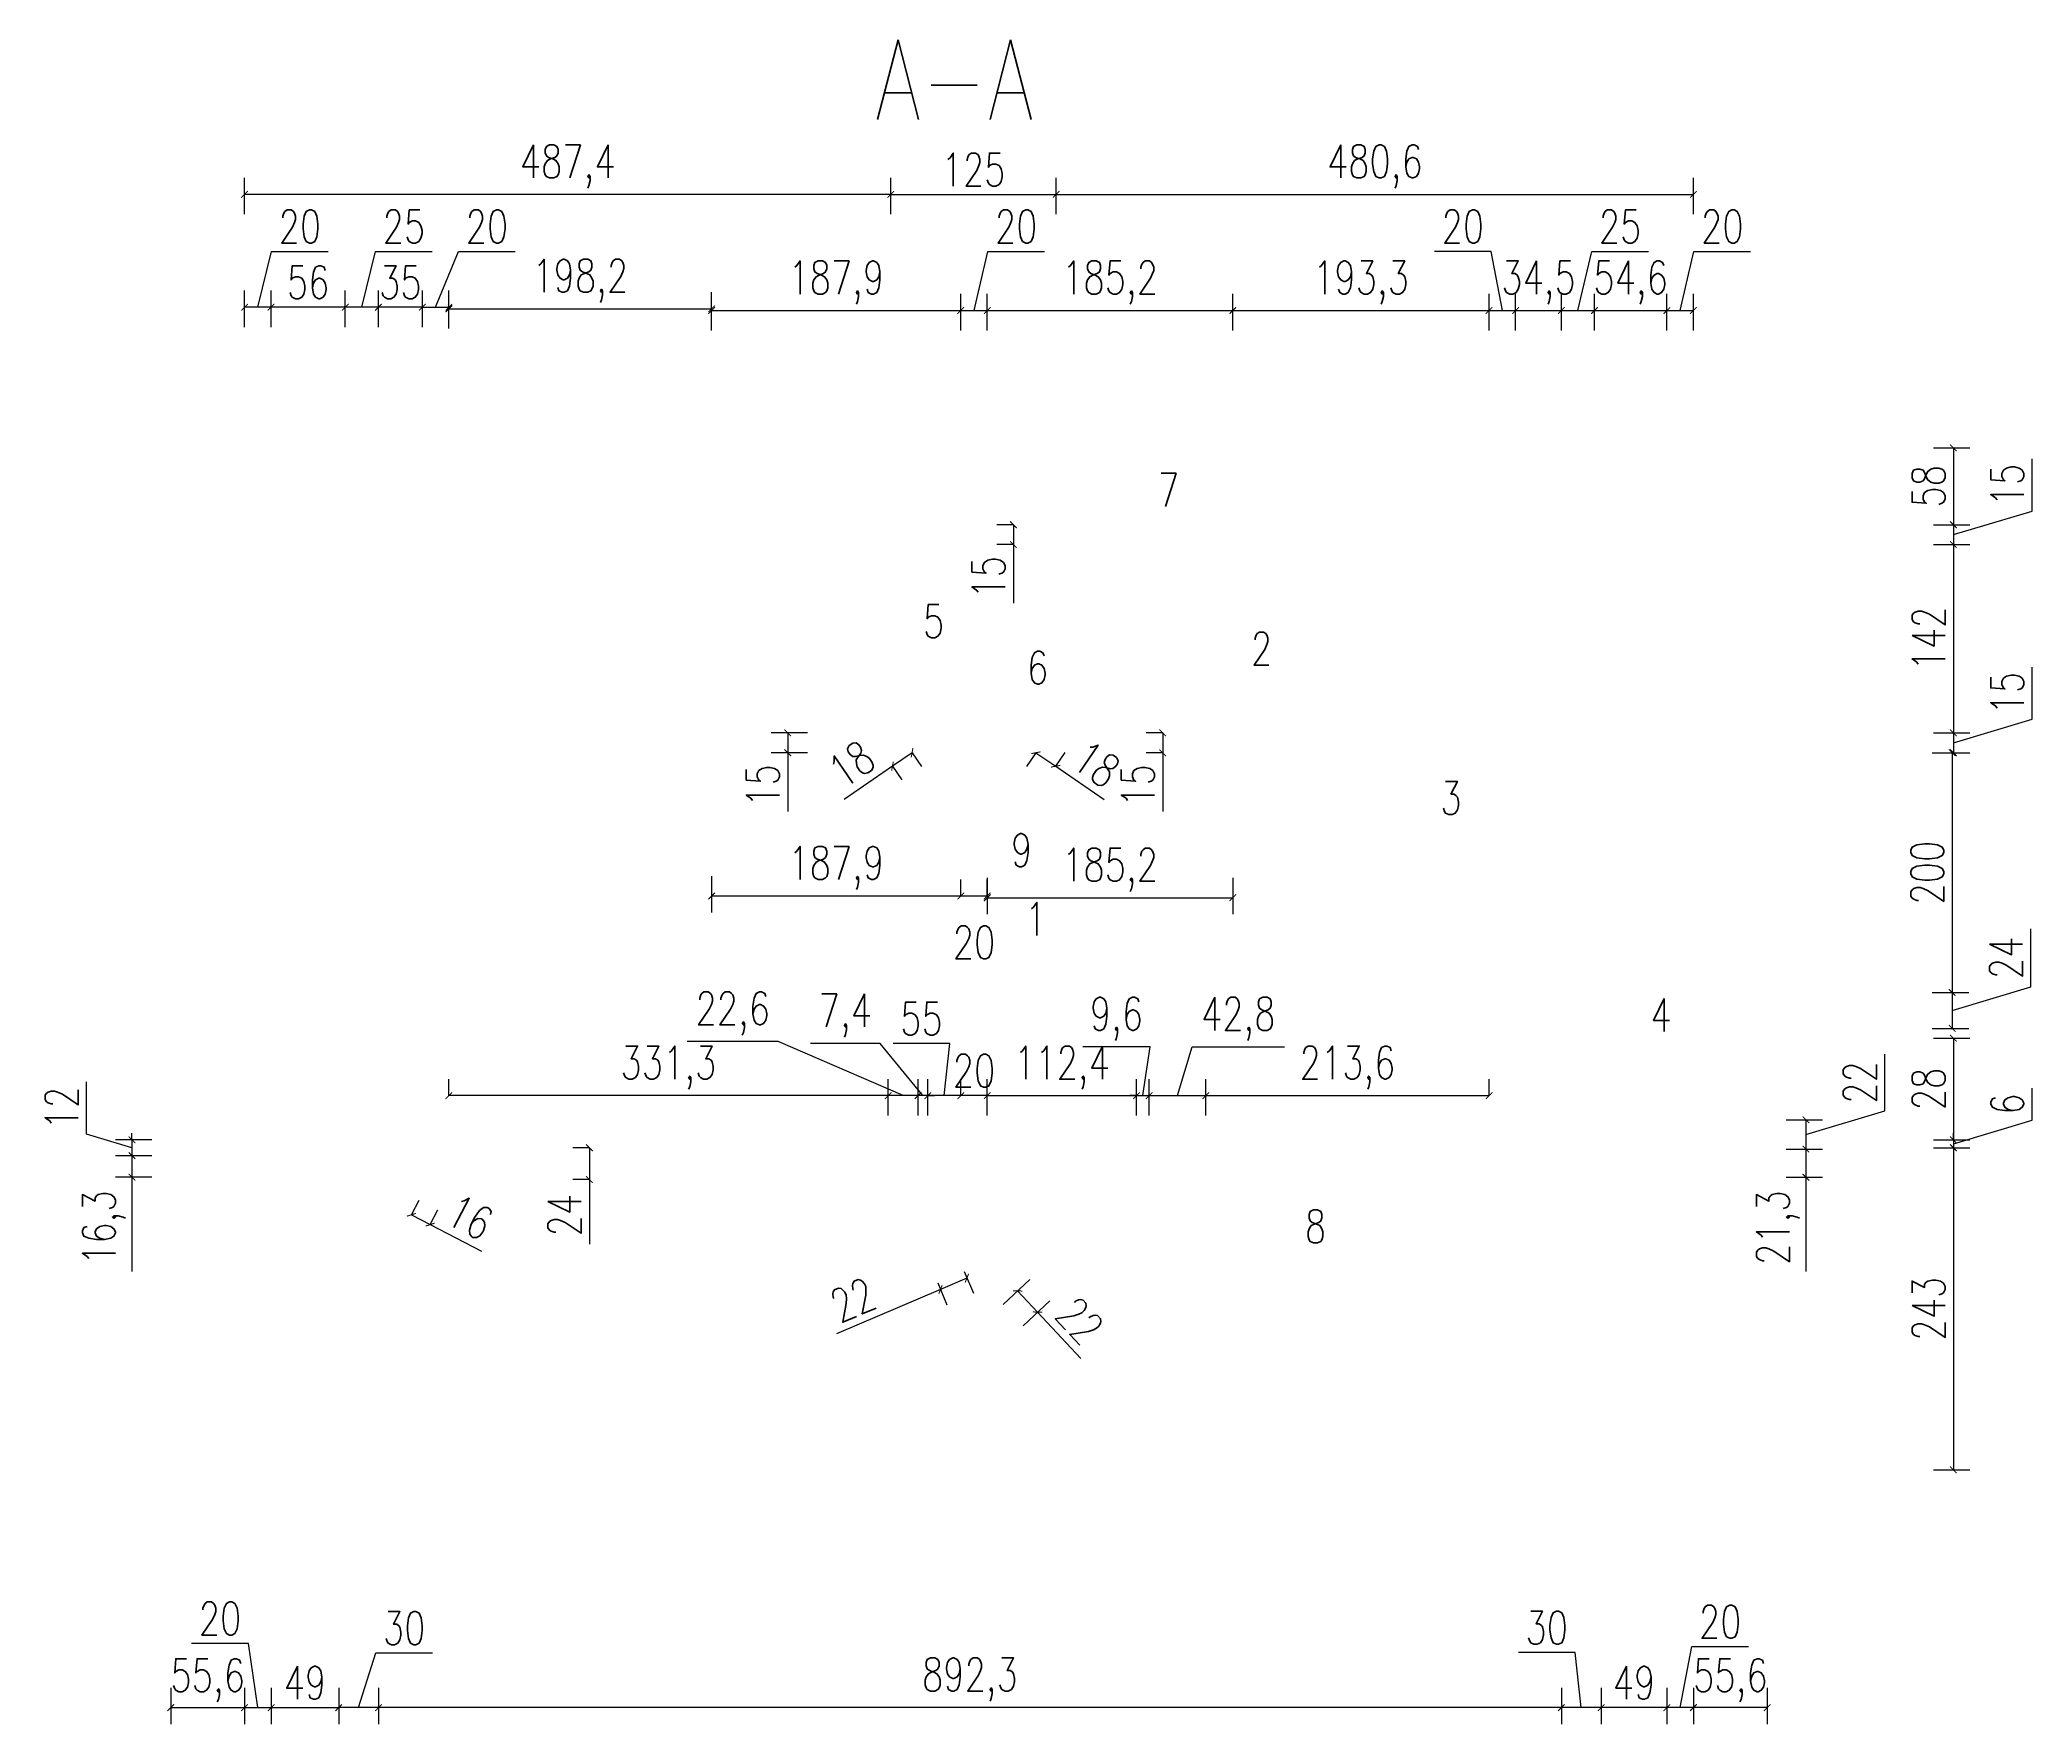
# Model space of a CAD drawing. Header units: millimetres. Extents: x -324080 to 120693, y -32448 to 53734.
# Drawn here: x -125054 to -123551, y -9594 to -8323 of the extents above; entities that cross this region are included whole.
import ezdxf

# ---------------------------------------------------------------- set-up
doc = ezdxf.new("R2010")
doc.units = ezdxf.units.MM
doc.layers.add('wymiary', color=253, linetype='Continuous', lineweight=5)
doc.styles.add('Opisowy', font='simplex.shx', dxfattribs={"width": 0.75, "height": 2.5})
doc.dimstyles.new('Opisowy', dxfattribs={"dimscale": 0, "dimtxt": 2.5, "dimasz": 0.5, "dimexe": 1.25, "dimexo": 0.625, "dimtad": 1, "dimdec": 1, "dimtxsty": 'Opisowy', "dimblk": 'ARCHTICK', "dimcen": 1, "dimadec": 0, "dimazin": 0, "dimtfac": 1, "dimtdec": 1, "dimtmove": 0, "dimatfit": 3, "dimfxl": 1.5, "dimfxlon": 1, "dimarcsym": 0})

# ---------------------------------------------------------------- blocks, each defined once
blk = doc.blocks.new('_ArchTick')
at = {"color": 0, "linetype": 'ByBlock', "const_width": 0.15}
blk.add_lwpolyline([(-0.5, -0.5), (0.5, 0.5)], dxfattribs=at)
blk = doc.blocks.new('*D113')
at = {"layer": 'Defpoints', "color": 0, "transparency": 16777216}
for p in [(-124349.4, -8630.8), (-124339.4, -8688.8), (-123610.7, -8688.8)]:
    blk.add_point(p, dxfattribs=at)
at = {"layer": 'wymiary', "color": 0, "lineweight": -2, "transparency": 16777216}
for p, q in [((-123625.7, -8630.8), (-123598.2, -8630.8)), ((-123610.7, -8630.8), (-123610.7, -8688.8)), ((-123625.7, -8688.8), (-123598.2, -8688.8))]:
    blk.add_line(p, q, dxfattribs=at)
at = {"layer": 'wymiary', "color": 0, "lineweight": -2, "transparency": 16777216, "xscale": 5, "yscale": 5, "zscale": 5}
for p, rotation in [((-123610.7, -8630.8), 90), ((-123610.7, -8688.8), 270)]:
    blk.add_blockref('_ArchTick', p, dxfattribs=dict(at, rotation=rotation))
at = {"layer": 'wymiary', "color": 0, "lineweight": 9, "transparency": 16777216, "insert": (-123629.4, -8659.8), "char_height": 25, "attachment_point": 5, "rotation": 90, "style": 'Opisowy'}
blk.add_mtext('58', dxfattribs=at)
blk = doc.blocks.new('*D114')
at = {"layer": 'Defpoints', "color": 0, "transparency": 16777216}
for p in [(-124339.4, -8688.8), (-124287.4, -8703.8), (-123610.7, -8703.8)]:
    blk.add_point(p, dxfattribs=at)
at = {"layer": 'wymiary', "color": 0, "lineweight": -2, "transparency": 16777216}
for p, q in [((-123551.3, -8678.5), (-123551.3, -8639.2)), ((-123610.7, -8696.3), (-123551.3, -8678.5)), ((-123625.7, -8688.8), (-123598.2, -8688.8)), ((-123610.7, -8688.8), (-123610.7, -8703.8)), ((-123625.7, -8703.8), (-123598.2, -8703.8))]:
    blk.add_line(p, q, dxfattribs=at)
at = {"layer": 'wymiary', "color": 0, "lineweight": -2, "transparency": 16777216, "xscale": 5, "yscale": 5, "zscale": 5}
for p, rotation in [((-123610.7, -8688.8), 90), ((-123610.7, -8703.8), 270)]:
    blk.add_blockref('_ArchTick', p, dxfattribs=dict(at, rotation=rotation))
at = {"layer": 'wymiary', "color": 0, "lineweight": 9, "transparency": 16777216, "insert": (-123570, -8658.9), "char_height": 25, "attachment_point": 5, "rotation": 90, "style": 'Opisowy'}
blk.add_mtext('15', dxfattribs=at)
blk = doc.blocks.new('*D115')
at = {"layer": 'Defpoints', "color": 0, "transparency": 16777216}
for p in [(-124287.4, -8703.8), (-124143.6, -8845.8), (-123610.7, -8845.8)]:
    blk.add_point(p, dxfattribs=at)
at = {"layer": 'wymiary', "color": 0, "lineweight": -2, "transparency": 16777216}
for p, q in [((-123625.7, -8703.8), (-123598.2, -8703.8)), ((-123610.7, -8703.8), (-123610.7, -8845.8)), ((-123625.7, -8845.8), (-123598.2, -8845.8))]:
    blk.add_line(p, q, dxfattribs=at)
at = {"layer": 'wymiary', "color": 0, "lineweight": -2, "transparency": 16777216, "xscale": 5, "yscale": 5, "zscale": 5}
for p, rotation in [((-123610.7, -8703.8), 90), ((-123610.7, -8845.8), 270)]:
    blk.add_blockref('_ArchTick', p, dxfattribs=dict(at, rotation=rotation))
at = {"layer": 'wymiary', "color": 0, "lineweight": 9, "transparency": 16777216, "insert": (-123629.4, -8774.8), "char_height": 25, "attachment_point": 5, "rotation": 90, "style": 'Opisowy'}
blk.add_mtext('142', dxfattribs=at)
blk = doc.blocks.new('*D116')
at = {"layer": 'Defpoints', "color": 0, "transparency": 16777216}
for p in [(-124143.6, -8845.8), (-124130.8, -8860.8), (-123610.7, -8860.8)]:
    blk.add_point(p, dxfattribs=at)
at = {"layer": 'wymiary', "color": 0, "lineweight": -2, "transparency": 16777216}
for p, q in [((-123551.3, -8835.5), (-123551.3, -8796.2)), ((-123610.7, -8853.3), (-123551.3, -8835.5)), ((-123625.7, -8845.8), (-123598.2, -8845.8)), ((-123610.7, -8845.8), (-123610.7, -8860.8)), ((-123625.7, -8860.8), (-123598.2, -8860.8))]:
    blk.add_line(p, q, dxfattribs=at)
at = {"layer": 'wymiary', "color": 0, "lineweight": -2, "transparency": 16777216, "xscale": 5, "yscale": 5, "zscale": 5}
for p, rotation in [((-123610.7, -8845.8), 90), ((-123610.7, -8860.8), 270)]:
    blk.add_blockref('_ArchTick', p, dxfattribs=dict(at, rotation=rotation))
at = {"layer": 'wymiary', "color": 0, "lineweight": 9, "transparency": 16777216, "insert": (-123570, -8815.9), "char_height": 25, "attachment_point": 5, "rotation": 90, "style": 'Opisowy'}
blk.add_mtext('15', dxfattribs=at)
blk = doc.blocks.new('*D117')
at = {"layer": 'Defpoints', "color": 0, "transparency": 16777216}
for p in [(-124130.8, -8860.8), (-123977.3, -9041.7), (-123611.6, -9041.7)]:
    blk.add_point(p, dxfattribs=at)
at = {"layer": 'wymiary', "color": 0, "lineweight": -2, "transparency": 16777216}
for p, q in [((-123626.6, -8860.8), (-123599.1, -8860.8)), ((-123611.6, -8860.8), (-123611.6, -9041.7)), ((-123626.6, -9041.7), (-123599.1, -9041.7))]:
    blk.add_line(p, q, dxfattribs=at)
at = {"layer": 'wymiary', "color": 0, "lineweight": -2, "transparency": 16777216, "xscale": 5, "yscale": 5, "zscale": 5}
for p, rotation in [((-123611.6, -8860.8), 90), ((-123611.6, -9041.7), 270)]:
    blk.add_blockref('_ArchTick', p, dxfattribs=dict(at, rotation=rotation))
at = {"layer": 'wymiary', "color": 0, "lineweight": 9, "transparency": 16777216, "insert": (-123630.4, -8951.3), "char_height": 25, "attachment_point": 5, "rotation": 90, "style": 'Opisowy'}
blk.add_mtext('200', dxfattribs=at)
blk = doc.blocks.new('*D118')
at = {"layer": 'Defpoints', "color": 0, "transparency": 16777216}
for p in [(-123977.3, -9041.7), (-123954.4, -9068.8), (-123611.6, -9068.8)]:
    blk.add_point(p, dxfattribs=at)
at = {"layer": 'wymiary', "color": 0, "lineweight": -2, "transparency": 16777216}
for p, q in [((-123552.3, -9037.4), (-123552.3, -8993.7)), ((-123626.6, -9041.7), (-123599.1, -9041.7)), ((-123611.6, -9055.3), (-123552.3, -9037.4)), ((-123611.6, -9041.7), (-123611.6, -9068.8)), ((-123626.6, -9068.8), (-123599.1, -9068.8))]:
    blk.add_line(p, q, dxfattribs=at)
at = {"layer": 'wymiary', "color": 0, "lineweight": -2, "transparency": 16777216, "xscale": 5, "yscale": 5, "zscale": 5}
for p, rotation in [((-123611.6, -9041.7), 90), ((-123611.6, -9068.8), 270)]:
    blk.add_blockref('_ArchTick', p, dxfattribs=dict(at, rotation=rotation))
at = {"layer": 'wymiary', "color": 0, "lineweight": 9, "transparency": 16777216, "insert": (-123571, -9015.6), "char_height": 25, "attachment_point": 5, "rotation": 90, "style": 'Opisowy'}
blk.add_mtext('24', dxfattribs=at)
blk = doc.blocks.new('*D119')
at = {"layer": 'Defpoints', "color": 0, "transparency": 16777216}
for p in [(-123940.9, -9076.2), (-123940.9, -9152.8), (-123610.7, -9152.8)]:
    blk.add_point(p, dxfattribs=at)
at = {"layer": 'wymiary', "color": 0, "lineweight": -2, "transparency": 16777216}
for p, q in [((-123625.7, -9076.2), (-123598.2, -9076.2)), ((-123610.7, -9076.2), (-123610.7, -9152.8)), ((-123625.7, -9152.8), (-123598.2, -9152.8))]:
    blk.add_line(p, q, dxfattribs=at)
at = {"layer": 'wymiary', "color": 0, "lineweight": -2, "transparency": 16777216, "xscale": 5, "yscale": 5, "zscale": 5}
for p, rotation in [((-123610.7, -9076.2), 90), ((-123610.7, -9152.8), 270)]:
    blk.add_blockref('_ArchTick', p, dxfattribs=dict(at, rotation=rotation))
at = {"layer": 'wymiary', "color": 0, "lineweight": 9, "transparency": 16777216, "insert": (-123629.4, -9114.5), "char_height": 25, "attachment_point": 5, "rotation": 90, "style": 'Opisowy'}
blk.add_mtext('28', dxfattribs=at)
blk = doc.blocks.new('*D120')
at = {"layer": 'Defpoints', "color": 0, "transparency": 16777216}
for p in [(-123940.9, -9152.8), (-123826.8, -9158.8), (-123610.7, -9158.8)]:
    blk.add_point(p, dxfattribs=at)
at = {"layer": 'wymiary', "color": 0, "lineweight": -2, "transparency": 16777216}
for p, q in [((-123551.3, -9138), (-123551.3, -9113.9)), ((-123610.7, -9155.8), (-123551.3, -9138)), ((-123610.7, -9152.8), (-123610.7, -9147.8)), ((-123625.7, -9152.8), (-123598.2, -9152.8)), ((-123625.7, -9158.8), (-123598.2, -9158.8)), ((-123610.7, -9152.8), (-123610.7, -9158.8)), ((-123610.7, -9152.8), (-123610.7, -9158.8)), ((-123610.7, -9158.8), (-123610.7, -9163.8))]:
    blk.add_line(p, q, dxfattribs=at)
at = {"layer": 'wymiary', "color": 0, "lineweight": -2, "transparency": 16777216, "xscale": 5, "yscale": 5, "zscale": 5}
for p, rotation in [((-123610.7, -9152.8), 270), ((-123610.7, -9158.8), 90)]:
    blk.add_blockref('_ArchTick', p, dxfattribs=dict(at, rotation=rotation))
at = {"layer": 'wymiary', "color": 0, "lineweight": 9, "transparency": 16777216, "insert": (-123570, -9125.9), "char_height": 25, "attachment_point": 5, "rotation": 90, "style": 'Opisowy'}
blk.add_mtext('6', dxfattribs=at)
blk = doc.blocks.new('*D121')
at = {"layer": 'Defpoints', "color": 0, "transparency": 16777216}
for p in [(-123826.8, -9158.8), (-123876.4, -9401.8), (-123610.7, -9401.8)]:
    blk.add_point(p, dxfattribs=at)
at = {"layer": 'wymiary', "color": 0, "lineweight": -2, "transparency": 16777216}
for p, q in [((-123625.7, -9158.8), (-123598.2, -9158.8)), ((-123610.7, -9158.8), (-123610.7, -9401.8)), ((-123625.7, -9401.8), (-123598.2, -9401.8))]:
    blk.add_line(p, q, dxfattribs=at)
at = {"layer": 'wymiary', "color": 0, "lineweight": -2, "transparency": 16777216, "xscale": 5, "yscale": 5, "zscale": 5}
for p, rotation in [((-123610.7, -9158.8), 90), ((-123610.7, -9401.8), 270)]:
    blk.add_blockref('_ArchTick', p, dxfattribs=dict(at, rotation=rotation))
at = {"layer": 'wymiary', "color": 0, "lineweight": 9, "transparency": 16777216, "insert": (-123629.4, -9280.3), "char_height": 25, "attachment_point": 5, "rotation": 90, "style": 'Opisowy'}
blk.add_mtext('243', dxfattribs=at)
blk = doc.blocks.new('*D122')
at = {"layer": 'Defpoints', "color": 0, "transparency": 16777216}
for p in [(-123806.8, -9137.8), (-123806.8, -9159.8), (-123721.9, -9159.8)]:
    blk.add_point(p, dxfattribs=at)
at = {"layer": 'wymiary', "color": 0, "lineweight": -2, "transparency": 16777216}
for p, q in [((-123662.5, -9131), (-123662.5, -9088.1)), ((-123721.9, -9148.8), (-123662.5, -9131)), ((-123736.9, -9137.8), (-123709.4, -9137.8)), ((-123721.9, -9137.8), (-123721.9, -9159.8)), ((-123736.9, -9159.8), (-123709.4, -9159.8))]:
    blk.add_line(p, q, dxfattribs=at)
at = {"layer": 'wymiary', "color": 0, "lineweight": -2, "transparency": 16777216, "xscale": 5, "yscale": 5, "zscale": 5}
for p, rotation in [((-123721.9, -9137.8), 90), ((-123721.9, -9159.8), 270)]:
    blk.add_blockref('_ArchTick', p, dxfattribs=dict(at, rotation=rotation))
at = {"layer": 'wymiary', "color": 0, "lineweight": 9, "transparency": 16777216, "insert": (-123681.3, -9109.6), "char_height": 25, "attachment_point": 5, "rotation": 90, "style": 'Opisowy'}
blk.add_mtext('22', dxfattribs=at)
blk = doc.blocks.new('*D123')
at = {"layer": 'Defpoints', "color": 0, "transparency": 16777216}
for p in [(-123806.8, -9238.3), (-123751.1, -9254.6), (-123806.8, -9581.2)]:
    blk.add_point(p, dxfattribs=at)
at = {"layer": 'wymiary', "color": 0, "lineweight": -2, "transparency": 16777216}
for p, q in [((-123806.8, -9566.2), (-123806.8, -9593.7)), ((-123751.1, -9566.2), (-123751.1, -9593.7)), ((-123751.1, -9581.2), (-123806.8, -9581.2))]:
    blk.add_line(p, q, dxfattribs=at)
at = {"layer": 'wymiary', "color": 0, "lineweight": -2, "transparency": 16777216, "xscale": 5, "yscale": 5, "zscale": 5, "rotation": 180}
blk.add_blockref('_ArchTick', (-123806.8, -9581.2), dxfattribs=at)
at = {"layer": 'wymiary', "color": 0, "lineweight": -2, "transparency": 16777216, "xscale": 5, "yscale": 5, "zscale": 5}
blk.add_blockref('_ArchTick', (-123751.1, -9581.2), dxfattribs=at)
at = {"layer": 'wymiary', "color": 0, "lineweight": 9, "transparency": 16777216, "insert": (-123778.9, -9560.6), "char_height": 25, "attachment_point": 5, "style": 'Opisowy'}
blk.add_mtext('55,6', dxfattribs=at)
blk = doc.blocks.new('*D124')
at = {"layer": 'Defpoints', "color": 0, "transparency": 16777216}
for p in [(-123826.8, -9238.3), (-123806.8, -9238.3), (-123826.8, -9581.2)]:
    blk.add_point(p, dxfattribs=at)
at = {"layer": 'wymiary', "color": 0, "lineweight": -2, "transparency": 16777216}
for p, q in [((-123816.8, -9581.2), (-123808, -9535.1)), ((-123808, -9535.1), (-123765.2, -9535.1)), ((-123826.8, -9566.2), (-123826.8, -9593.7)), ((-123806.8, -9566.2), (-123806.8, -9593.7)), ((-123806.8, -9581.2), (-123826.8, -9581.2))]:
    blk.add_line(p, q, dxfattribs=at)
at = {"layer": 'wymiary', "color": 0, "lineweight": -2, "transparency": 16777216, "xscale": 5, "yscale": 5, "zscale": 5, "rotation": 180}
blk.add_blockref('_ArchTick', (-123826.8, -9581.2), dxfattribs=at)
at = {"layer": 'wymiary', "color": 0, "lineweight": -2, "transparency": 16777216, "xscale": 5, "yscale": 5, "zscale": 5}
blk.add_blockref('_ArchTick', (-123806.8, -9581.2), dxfattribs=at)
at = {"layer": 'wymiary', "color": 0, "lineweight": 9, "transparency": 16777216, "insert": (-123786.6, -9516.4), "char_height": 25, "attachment_point": 5, "style": 'Opisowy'}
blk.add_mtext('20', dxfattribs=at)
blk = doc.blocks.new('*D125')
at = {"layer": 'Defpoints', "color": 0, "transparency": 16777216}
for p in [(-123826.8, -9238.3), (-123876.4, -9475.3), (-123876.4, -9581.2)]:
    blk.add_point(p, dxfattribs=at)
at = {"layer": 'wymiary', "color": 0, "lineweight": -2, "transparency": 16777216}
for p, q in [((-123876.4, -9566.2), (-123876.4, -9593.7)), ((-123826.8, -9566.2), (-123826.8, -9593.7)), ((-123826.8, -9581.2), (-123876.4, -9581.2))]:
    blk.add_line(p, q, dxfattribs=at)
at = {"layer": 'wymiary', "color": 0, "lineweight": -2, "transparency": 16777216, "xscale": 5, "yscale": 5, "zscale": 5, "rotation": 180}
blk.add_blockref('_ArchTick', (-123876.4, -9581.2), dxfattribs=at)
at = {"layer": 'wymiary', "color": 0, "lineweight": -2, "transparency": 16777216, "xscale": 5, "yscale": 5, "zscale": 5}
blk.add_blockref('_ArchTick', (-123826.8, -9581.2), dxfattribs=at)
at = {"layer": 'wymiary', "color": 0, "lineweight": 9, "transparency": 16777216, "insert": (-123851.6, -9562.4), "char_height": 25, "attachment_point": 5, "style": 'Opisowy'}
blk.add_mtext('49', dxfattribs=at)
blk = doc.blocks.new('*D126')
at = {"layer": 'Defpoints', "color": 0, "transparency": 16777216}
for p in [(-123906.4, -9481.3), (-123876.4, -9475.3), (-123906.4, -9581.2)]:
    blk.add_point(p, dxfattribs=at)
at = {"layer": 'wymiary', "color": 0, "lineweight": -2, "transparency": 16777216}
for p, q in [((-123895.9, -9539.7), (-123938.8, -9539.7)), ((-123891.4, -9581.2), (-123895.9, -9539.7)), ((-123906.4, -9566.2), (-123906.4, -9593.7)), ((-123876.4, -9566.2), (-123876.4, -9593.7)), ((-123876.4, -9581.2), (-123906.4, -9581.2))]:
    blk.add_line(p, q, dxfattribs=at)
at = {"layer": 'wymiary', "color": 0, "lineweight": -2, "transparency": 16777216, "xscale": 5, "yscale": 5, "zscale": 5, "rotation": 180}
blk.add_blockref('_ArchTick', (-123906.4, -9581.2), dxfattribs=at)
at = {"layer": 'wymiary', "color": 0, "lineweight": -2, "transparency": 16777216, "xscale": 5, "yscale": 5, "zscale": 5}
blk.add_blockref('_ArchTick', (-123876.4, -9581.2), dxfattribs=at)
at = {"layer": 'wymiary', "color": 0, "lineweight": 9, "transparency": 16777216, "insert": (-123917.4, -9520.9), "char_height": 25, "attachment_point": 5, "style": 'Opisowy'}
blk.add_mtext('30', dxfattribs=at)
blk = doc.blocks.new('*D127')
at = {"layer": 'Defpoints', "color": 0, "transparency": 16777216}
for p in [(-124798.6, -9478.3), (-123906.4, -9481.3), (-124798.6, -9581.2)]:
    blk.add_point(p, dxfattribs=at)
at = {"layer": 'wymiary', "color": 0, "lineweight": -2, "transparency": 16777216}
for p, q in [((-124798.6, -9566.2), (-124798.6, -9593.7)), ((-123906.4, -9566.2), (-123906.4, -9593.7)), ((-123906.4, -9581.2), (-124798.6, -9581.2))]:
    blk.add_line(p, q, dxfattribs=at)
at = {"layer": 'wymiary', "color": 0, "lineweight": -2, "transparency": 16777216, "xscale": 5, "yscale": 5, "zscale": 5, "rotation": 180}
blk.add_blockref('_ArchTick', (-124798.6, -9581.2), dxfattribs=at)
at = {"layer": 'wymiary', "color": 0, "lineweight": -2, "transparency": 16777216, "xscale": 5, "yscale": 5, "zscale": 5}
blk.add_blockref('_ArchTick', (-123906.4, -9581.2), dxfattribs=at)
at = {"layer": 'wymiary', "color": 0, "lineweight": 9, "transparency": 16777216, "insert": (-124352.5, -9560), "char_height": 25, "attachment_point": 5, "style": 'Opisowy'}
blk.add_mtext('892,3', dxfattribs=at)
blk = doc.blocks.new('*D128')
at = {"layer": 'Defpoints', "color": 0, "transparency": 16777216}
for p in [(-124828.6, -9475.3), (-124798.6, -9478.3), (-124828.6, -9581.2)]:
    blk.add_point(p, dxfattribs=at)
at = {"layer": 'wymiary', "color": 0, "lineweight": -2, "transparency": 16777216}
for p, q in [((-124813.6, -9581.2), (-124800.6, -9539.9)), ((-124800.6, -9539.9), (-124757.8, -9539.9)), ((-124828.6, -9566.2), (-124828.6, -9593.7)), ((-124798.6, -9566.2), (-124798.6, -9593.7)), ((-124798.6, -9581.2), (-124828.6, -9581.2))]:
    blk.add_line(p, q, dxfattribs=at)
at = {"layer": 'wymiary', "color": 0, "lineweight": -2, "transparency": 16777216, "xscale": 5, "yscale": 5, "zscale": 5, "rotation": 180}
blk.add_blockref('_ArchTick', (-124828.6, -9581.2), dxfattribs=at)
at = {"layer": 'wymiary', "color": 0, "lineweight": -2, "transparency": 16777216, "xscale": 5, "yscale": 5, "zscale": 5}
blk.add_blockref('_ArchTick', (-124798.6, -9581.2), dxfattribs=at)
at = {"layer": 'wymiary', "color": 0, "lineweight": 9, "transparency": 16777216, "insert": (-124779.2, -9521.2), "char_height": 25, "attachment_point": 5, "style": 'Opisowy'}
blk.add_mtext('30', dxfattribs=at)
blk = doc.blocks.new('*D129')
at = {"layer": 'Defpoints', "color": 0, "transparency": 16777216}
for p in [(-123806.8, -9159.8), (-123751.1, -9181.1), (-123721.9, -9181.1)]:
    blk.add_point(p, dxfattribs=at)
at = {"layer": 'wymiary', "color": 0, "lineweight": -2, "transparency": 16777216}
for p, q in [((-123736.9, -9159.8), (-123709.4, -9159.8)), ((-123721.9, -9159.8), (-123721.9, -9181.1)), ((-123736.9, -9181.1), (-123709.4, -9181.1)), ((-123721.9, -9181.1), (-123721.9, -9252.1))]:
    blk.add_line(p, q, dxfattribs=at)
at = {"layer": 'wymiary', "color": 0, "lineweight": -2, "transparency": 16777216, "xscale": 5, "yscale": 5, "zscale": 5}
for p, rotation in [((-123721.9, -9159.8), 90), ((-123721.9, -9181.1), 270)]:
    blk.add_blockref('_ArchTick', p, dxfattribs=dict(at, rotation=rotation))
at = {"layer": 'wymiary', "color": 0, "lineweight": 9, "transparency": 16777216, "insert": (-123743, -9219.1), "char_height": 25, "attachment_point": 5, "rotation": 90, "style": 'Opisowy'}
blk.add_mtext('21,3', dxfattribs=at)
blk = doc.blocks.new('*D130')
at = {"layer": 'Defpoints', "color": 0, "transparency": 16777216}
for p in [(-124984.5, -9164.8), (-124899.6, -9152.8), (-124899.6, -9164.8)]:
    blk.add_point(p, dxfattribs=at)
at = {"layer": 'wymiary', "color": 0, "lineweight": -2, "transparency": 16777216}
for p, q in [((-125018.8, -9148.5), (-125018.8, -9109.2)), ((-124984.5, -9158.8), (-125018.8, -9148.5)), ((-124984.5, -9152.8), (-124984.5, -9147.8)), ((-124969.5, -9152.8), (-124997, -9152.8)), ((-124969.5, -9164.8), (-124997, -9164.8)), ((-124984.5, -9152.8), (-124984.5, -9164.8)), ((-124984.5, -9152.8), (-124984.5, -9164.8)), ((-124984.5, -9164.8), (-124984.5, -9169.8))]:
    blk.add_line(p, q, dxfattribs=at)
at = {"layer": 'wymiary', "color": 0, "lineweight": -2, "transparency": 16777216, "xscale": 5, "yscale": 5, "zscale": 5}
for p, rotation in [((-124984.5, -9152.8), 270), ((-124984.5, -9164.8), 90)]:
    blk.add_blockref('_ArchTick', p, dxfattribs=dict(at, rotation=rotation))
at = {"layer": 'wymiary', "color": 0, "lineweight": 9, "transparency": 16777216, "insert": (-125037.6, -9128.9), "char_height": 25, "attachment_point": 5, "rotation": 90, "style": 'Opisowy'}
blk.add_mtext('12', dxfattribs=at)
blk = doc.blocks.new('*D131')
at = {"layer": 'Defpoints', "color": 0, "transparency": 16777216}
for p in [(-124899.6, -9238.3), (-124955.3, -9254.6), (-124899.6, -9581.2)]:
    blk.add_point(p, dxfattribs=at)
at = {"layer": 'wymiary', "color": 0, "lineweight": -2, "transparency": 16777216}
for p, q in [((-124955.3, -9566.2), (-124955.3, -9593.7)), ((-124899.6, -9566.2), (-124899.6, -9593.7)), ((-124955.3, -9581.2), (-124899.6, -9581.2))]:
    blk.add_line(p, q, dxfattribs=at)
at = {"layer": 'wymiary', "color": 0, "lineweight": -2, "transparency": 16777216, "xscale": 5, "yscale": 5, "zscale": 5, "rotation": 180}
blk.add_blockref('_ArchTick', (-124955.3, -9581.2), dxfattribs=at)
at = {"layer": 'wymiary', "color": 0, "lineweight": -2, "transparency": 16777216, "xscale": 5, "yscale": 5, "zscale": 5}
blk.add_blockref('_ArchTick', (-124899.6, -9581.2), dxfattribs=at)
at = {"layer": 'wymiary', "color": 0, "lineweight": 9, "transparency": 16777216, "insert": (-124927.4, -9560.6), "char_height": 25, "attachment_point": 5, "style": 'Opisowy'}
blk.add_mtext('55,6', dxfattribs=at)
blk = doc.blocks.new('*D132')
at = {"layer": 'Defpoints', "color": 0, "transparency": 16777216}
for p in [(-124899.6, -9238.3), (-124879.6, -9238.3), (-124879.6, -9581.2)]:
    blk.add_point(p, dxfattribs=at)
at = {"layer": 'wymiary', "color": 0, "lineweight": -2, "transparency": 16777216}
for p, q in [((-124896.7, -9532.8), (-124939.6, -9532.8)), ((-124889.6, -9581.2), (-124896.7, -9532.8)), ((-124899.6, -9566.2), (-124899.6, -9593.7)), ((-124879.6, -9566.2), (-124879.6, -9593.7)), ((-124899.6, -9581.2), (-124879.6, -9581.2))]:
    blk.add_line(p, q, dxfattribs=at)
at = {"layer": 'wymiary', "color": 0, "lineweight": -2, "transparency": 16777216, "xscale": 5, "yscale": 5, "zscale": 5, "rotation": 180}
blk.add_blockref('_ArchTick', (-124899.6, -9581.2), dxfattribs=at)
at = {"layer": 'wymiary', "color": 0, "lineweight": -2, "transparency": 16777216, "xscale": 5, "yscale": 5, "zscale": 5}
blk.add_blockref('_ArchTick', (-124879.6, -9581.2), dxfattribs=at)
at = {"layer": 'wymiary', "color": 0, "lineweight": 9, "transparency": 16777216, "insert": (-124918.1, -9514), "char_height": 25, "attachment_point": 5, "style": 'Opisowy'}
blk.add_mtext('20', dxfattribs=at)
blk = doc.blocks.new('*D133')
at = {"layer": 'Defpoints', "color": 0, "transparency": 16777216}
for p in [(-124879.6, -9238.3), (-124828.6, -9475.3), (-124828.6, -9581.2)]:
    blk.add_point(p, dxfattribs=at)
at = {"layer": 'wymiary', "color": 0, "lineweight": -2, "transparency": 16777216}
for p, q in [((-124879.6, -9566.2), (-124879.6, -9593.7)), ((-124828.6, -9566.2), (-124828.6, -9593.7)), ((-124879.6, -9581.2), (-124828.6, -9581.2))]:
    blk.add_line(p, q, dxfattribs=at)
at = {"layer": 'wymiary', "color": 0, "lineweight": -2, "transparency": 16777216, "xscale": 5, "yscale": 5, "zscale": 5, "rotation": 180}
blk.add_blockref('_ArchTick', (-124879.6, -9581.2), dxfattribs=at)
at = {"layer": 'wymiary', "color": 0, "lineweight": -2, "transparency": 16777216, "xscale": 5, "yscale": 5, "zscale": 5}
blk.add_blockref('_ArchTick', (-124828.6, -9581.2), dxfattribs=at)
at = {"layer": 'wymiary', "color": 0, "lineweight": 9, "transparency": 16777216, "insert": (-124854.1, -9562.4), "char_height": 25, "attachment_point": 5, "style": 'Opisowy'}
blk.add_mtext('49', dxfattribs=at)
blk = doc.blocks.new('*D134')
at = {"layer": 'Defpoints', "color": 0, "transparency": 16777216}
for p in [(-124983.2, -9164.8), (-124984.5, -9181.1), (-124955.3, -9181.1)]:
    blk.add_point(p, dxfattribs=at)
at = {"layer": 'wymiary', "color": 0, "lineweight": -2, "transparency": 16777216}
for p, q in [((-124984.5, -9164.8), (-124997, -9164.8)), ((-124984.5, -9164.8), (-124984.5, -9181.1)), ((-124969.5, -9181.1), (-124997, -9181.1)), ((-124984.5, -9181.1), (-124984.5, -9252.1))]:
    blk.add_line(p, q, dxfattribs=at)
at = {"layer": 'wymiary', "color": 0, "lineweight": -2, "transparency": 16777216, "xscale": 5, "yscale": 5, "zscale": 5}
for p, rotation in [((-124984.5, -9164.8), 90), ((-124984.5, -9181.1), 270)]:
    blk.add_blockref('_ArchTick', p, dxfattribs=dict(at, rotation=rotation))
at = {"layer": 'wymiary', "color": 0, "lineweight": 9, "transparency": 16777216, "insert": (-125005.6, -9219.1), "char_height": 25, "attachment_point": 5, "rotation": 90, "style": 'Opisowy'}
blk.add_mtext('16,3', dxfattribs=at)
blk = doc.blocks.new('*D135')
at = {"layer": 'Defpoints', "color": 0, "transparency": 16777216}
for p in [(-124339.4, -8860.8), (-124154.2, -8860.8), (-124154.2, -8970.2)]:
    blk.add_point(p, dxfattribs=at)
at = {"layer": 'wymiary', "color": 0, "lineweight": -2, "transparency": 16777216}
for p, q in [((-124339.4, -8955.2), (-124339.4, -8982.7)), ((-124154.2, -8955.2), (-124154.2, -8982.7)), ((-124339.4, -8970.2), (-124154.2, -8970.2))]:
    blk.add_line(p, q, dxfattribs=at)
at = {"layer": 'wymiary', "color": 0, "lineweight": -2, "transparency": 16777216, "xscale": 5, "yscale": 5, "zscale": 5, "rotation": 180}
blk.add_blockref('_ArchTick', (-124339.4, -8970.2), dxfattribs=at)
at = {"layer": 'wymiary', "color": 0, "lineweight": -2, "transparency": 16777216, "xscale": 5, "yscale": 5, "zscale": 5}
blk.add_blockref('_ArchTick', (-124154.2, -8970.2), dxfattribs=at)
at = {"layer": 'wymiary', "color": 0, "lineweight": 9, "transparency": 16777216, "insert": (-124246.8, -8949.1), "char_height": 25, "attachment_point": 5, "style": 'Opisowy'}
blk.add_mtext('185,2', dxfattribs=at)
blk = doc.blocks.new('*D136')
at = {"layer": 'Defpoints', "color": 0, "transparency": 16777216}
for p in [(-124359.4, -8968.9), (-124359.4, -8968.9), (-124339.4, -8968.9)]:
    blk.add_point(p, dxfattribs=at)
at = {"layer": 'wymiary', "color": 0, "lineweight": -2, "transparency": 16777216}
for p, q in [((-124359.4, -8968.9), (-124359.4, -8956.4)), ((-124339.4, -8968.9), (-124359.4, -8968.9)), ((-124339.4, -8968.9), (-124339.4, -8956.4))]:
    blk.add_line(p, q, dxfattribs=at)
at = {"layer": 'wymiary', "color": 0, "lineweight": -2, "transparency": 16777216, "xscale": 5, "yscale": 5, "zscale": 5, "rotation": 180}
blk.add_blockref('_ArchTick', (-124359.4, -8968.9), dxfattribs=at)
at = {"layer": 'wymiary', "color": 0, "lineweight": -2, "transparency": 16777216, "xscale": 5, "yscale": 5, "zscale": 5}
blk.add_blockref('_ArchTick', (-124339.4, -8968.9), dxfattribs=at)
at = {"layer": 'wymiary', "color": 0, "lineweight": 9, "transparency": 16777216, "insert": (-124349.4, -9003.9), "char_height": 25, "attachment_point": 5, "style": 'Opisowy'}
blk.add_mtext('20', dxfattribs=at)
blk = doc.blocks.new('*D137')
at = {"layer": 'Defpoints', "color": 0, "transparency": 16777216}
for p in [(-124547.3, -8860.8), (-124547.3, -8968.9), (-124359.4, -8968.9)]:
    blk.add_point(p, dxfattribs=at)
at = {"layer": 'wymiary', "color": 0, "lineweight": -2, "transparency": 16777216}
for p, q in [((-124547.3, -8953.9), (-124547.3, -8981.4)), ((-124359.4, -8968.9), (-124547.3, -8968.9)), ((-124359.4, -8968.9), (-124359.4, -8956.4))]:
    blk.add_line(p, q, dxfattribs=at)
at = {"layer": 'wymiary', "color": 0, "lineweight": -2, "transparency": 16777216, "xscale": 5, "yscale": 5, "zscale": 5, "rotation": 180}
blk.add_blockref('_ArchTick', (-124547.3, -8968.9), dxfattribs=at)
at = {"layer": 'wymiary', "color": 0, "lineweight": -2, "transparency": 16777216, "xscale": 5, "yscale": 5, "zscale": 5}
blk.add_blockref('_ArchTick', (-124359.4, -8968.9), dxfattribs=at)
at = {"layer": 'wymiary', "color": 0, "lineweight": 9, "transparency": 16777216, "insert": (-124453.3, -8947.8), "char_height": 25, "attachment_point": 5, "style": 'Opisowy'}
blk.add_mtext('187,9', dxfattribs=at)
blk = doc.blocks.new('*D138')
at = {"layer": 'Defpoints', "color": 0, "transparency": 16777216}
for p in [(-124319.7, -8688.8), (-124319.7, -8703.8), (-124319.7, -8703.8)]:
    blk.add_point(p, dxfattribs=at)
at = {"layer": 'wymiary', "color": 0, "lineweight": -2, "transparency": 16777216}
for p, q in [((-124319.7, -8688.8), (-124332.2, -8688.8)), ((-124319.7, -8688.8), (-124319.7, -8703.8)), ((-124319.7, -8703.8), (-124332.2, -8703.8)), ((-124319.7, -8703.8), (-124319.7, -8748.1))]:
    blk.add_line(p, q, dxfattribs=at)
at = {"layer": 'wymiary', "color": 0, "lineweight": -2, "transparency": 16777216, "xscale": 5, "yscale": 5, "zscale": 5}
for p, rotation in [((-124319.7, -8688.8), 90), ((-124319.7, -8703.8), 270)]:
    blk.add_blockref('_ArchTick', p, dxfattribs=dict(at, rotation=rotation))
at = {"layer": 'wymiary', "color": 0, "lineweight": 9, "transparency": 16777216, "insert": (-124338.5, -8728.5), "char_height": 25, "attachment_point": 5, "rotation": 90, "style": 'Opisowy'}
blk.add_mtext('15', dxfattribs=at)
blk = doc.blocks.new('*D139')
at = {"layer": 'Defpoints', "color": 0, "transparency": 16777216}
for p in [(-124359.4, -8845.8), (-124489.9, -8860.8), (-124359.4, -8860.8)]:
    blk.add_point(p, dxfattribs=at)
at = {"layer": 'wymiary', "color": 0, "lineweight": -2, "transparency": 16777216}
for p, q in [((-124474.9, -8845.8), (-124502.4, -8845.8)), ((-124489.9, -8845.8), (-124489.9, -8860.8)), ((-124474.9, -8860.8), (-124502.4, -8860.8)), ((-124489.9, -8860.8), (-124489.9, -8905.1))]:
    blk.add_line(p, q, dxfattribs=at)
at = {"layer": 'wymiary', "color": 0, "lineweight": -2, "transparency": 16777216, "xscale": 5, "yscale": 5, "zscale": 5}
for p, rotation in [((-124489.9, -8845.8), 90), ((-124489.9, -8860.8), 270)]:
    blk.add_blockref('_ArchTick', p, dxfattribs=dict(at, rotation=rotation))
at = {"layer": 'wymiary', "color": 0, "lineweight": 9, "transparency": 16777216, "insert": (-124508.7, -8885.5), "char_height": 25, "attachment_point": 5, "rotation": 90, "style": 'Opisowy'}
blk.add_mtext('15', dxfattribs=at)
blk = doc.blocks.new('*D140')
at = {"layer": 'Defpoints', "color": 0, "transparency": 16777216}
for p in [(-124396.1, -8860.8), (-124410.9, -8871), (-124410.9, -8871)]:
    blk.add_point(p, dxfattribs=at)
at = {"layer": 'wymiary', "color": 0, "lineweight": -2, "transparency": 16777216}
for p, q in [((-124396.1, -8860.8), (-124410.9, -8871)), ((-124396.1, -8860.8), (-124389, -8871.1)), ((-124410.9, -8871), (-124447.4, -8896)), ((-124410.9, -8871), (-124403.8, -8881.3))]:
    blk.add_line(p, q, dxfattribs=at)
at = {"layer": 'wymiary', "color": 0, "lineweight": -2, "transparency": 16777216, "xscale": 5, "yscale": 5, "zscale": 5}
for p, rotation in [((-124396.1, -8860.8), 34.41960349378613), ((-124410.9, -8871), 214.4196034937861)]:
    blk.add_blockref('_ArchTick', p, dxfattribs=dict(at, rotation=rotation))
at = {"layer": 'wymiary', "color": 0, "lineweight": 9, "transparency": 16777216, "insert": (-124441.8, -8869.4), "char_height": 25, "attachment_point": 5, "rotation": 34.4196, "style": 'Opisowy'}
blk.add_mtext('18', dxfattribs=at)
blk = doc.blocks.new('*D141')
at = {"layer": 'Defpoints', "color": 0, "transparency": 16777216}
for p in [(-124302.7, -8860.8), (-124287.8, -8871), (-124287.8, -8871)]:
    blk.add_point(p, dxfattribs=at)
at = {"layer": 'wymiary', "color": 0, "lineweight": -2, "transparency": 16777216}
for p, q in [((-124302.7, -8860.8), (-124309.7, -8871.1)), ((-124302.7, -8860.8), (-124287.8, -8871)), ((-124287.8, -8871), (-124280.7, -8860.7)), ((-124287.8, -8871), (-124251.3, -8896))]:
    blk.add_line(p, q, dxfattribs=at)
at = {"layer": 'wymiary', "color": 0, "lineweight": -2, "transparency": 16777216, "xscale": 5, "yscale": 5, "zscale": 5}
for p, rotation in [((-124302.7, -8860.8), 145.5803965062139), ((-124287.8, -8871), 325.5803965062139)]:
    blk.add_blockref('_ArchTick', p, dxfattribs=dict(at, rotation=rotation))
at = {"layer": 'wymiary', "color": 0, "lineweight": 9, "transparency": 16777216, "insert": (-124256.9, -8869.4), "char_height": 25, "attachment_point": 5, "rotation": 325.5804, "style": 'Opisowy'}
blk.add_mtext('18', dxfattribs=at)
blk = doc.blocks.new('*D142')
at = {"layer": 'Defpoints', "color": 0, "transparency": 16777216}
for p in [(-124207.1, -8845.8), (-124207.1, -8860.8), (-124207.1, -8860.8)]:
    blk.add_point(p, dxfattribs=at)
at = {"layer": 'wymiary', "color": 0, "lineweight": -2, "transparency": 16777216}
for p, q in [((-124207.1, -8845.8), (-124219.6, -8845.8)), ((-124207.1, -8845.8), (-124207.1, -8860.8)), ((-124207.1, -8860.8), (-124219.6, -8860.8)), ((-124207.1, -8860.8), (-124207.1, -8905.1))]:
    blk.add_line(p, q, dxfattribs=at)
at = {"layer": 'wymiary', "color": 0, "lineweight": -2, "transparency": 16777216, "xscale": 5, "yscale": 5, "zscale": 5}
for p, rotation in [((-124207.1, -8845.8), 90), ((-124207.1, -8860.8), 270)]:
    blk.add_blockref('_ArchTick', p, dxfattribs=dict(at, rotation=rotation))
at = {"layer": 'wymiary', "color": 0, "lineweight": 9, "transparency": 16777216, "insert": (-124225.8, -8885.5), "char_height": 25, "attachment_point": 5, "rotation": 90, "style": 'Opisowy'}
blk.add_mtext('15', dxfattribs=at)
blk = doc.blocks.new('*D143')
at = {"layer": 'Defpoints', "color": 0, "transparency": 16777216}
for p in [(-124639.5, -9158.8), (-124639.5, -9182.8), (-124639.5, -9182.8)]:
    blk.add_point(p, dxfattribs=at)
at = {"layer": 'wymiary', "color": 0, "lineweight": -2, "transparency": 16777216}
for p, q in [((-124639.5, -9158.8), (-124652, -9158.8)), ((-124639.5, -9158.8), (-124639.5, -9182.8)), ((-124639.5, -9182.8), (-124652, -9182.8)), ((-124639.5, -9182.8), (-124639.5, -9231.6))]:
    blk.add_line(p, q, dxfattribs=at)
at = {"layer": 'wymiary', "color": 0, "lineweight": -2, "transparency": 16777216, "xscale": 5, "yscale": 5, "zscale": 5}
for p, rotation in [((-124639.5, -9158.8), 90), ((-124639.5, -9182.8), 270)]:
    blk.add_blockref('_ArchTick', p, dxfattribs=dict(at, rotation=rotation))
at = {"layer": 'wymiary', "color": 0, "lineweight": 9, "transparency": 16777216, "insert": (-124658.3, -9209.7), "char_height": 25, "attachment_point": 5, "rotation": 90, "style": 'Opisowy'}
blk.add_mtext('24', dxfattribs=at)
blk = doc.blocks.new('*D144')
at = {"layer": 'Defpoints', "color": 0, "transparency": 16777216}
for p in [(-124773.8, -9209.4), (-124759.6, -9216.8), (-124759.6, -9216.8)]:
    blk.add_point(p, dxfattribs=at)
at = {"layer": 'wymiary', "color": 0, "lineweight": -2, "transparency": 16777216}
for p, q in [((-124773.8, -9209.4), (-124768, -9198.3)), ((-124773.8, -9209.4), (-124759.6, -9216.8)), ((-124759.6, -9216.8), (-124753.8, -9205.7)), ((-124759.6, -9216.8), (-124721, -9236.8))]:
    blk.add_line(p, q, dxfattribs=at)
at = {"layer": 'wymiary', "color": 0, "lineweight": -2, "transparency": 16777216, "xscale": 5, "yscale": 5, "zscale": 5}
for p, rotation in [((-124773.8, -9209.4), 152.5932701378605), ((-124759.6, -9216.8), 332.5932701378605)]:
    blk.add_blockref('_ArchTick', p, dxfattribs=dict(at, rotation=rotation))
at = {"layer": 'wymiary', "color": 0, "lineweight": 9, "transparency": 16777216, "insert": (-124729.5, -9211.3), "char_height": 25, "attachment_point": 5, "rotation": 332.5933, "style": 'Opisowy'}
blk.add_mtext('16', dxfattribs=at)
blk = doc.blocks.new('*D145')
at = {"layer": 'Defpoints', "color": 0, "transparency": 16777216}
for p in [(-124287.4, -8439.6), (-124412.2, -8654.8), (-124287.4, -8654.8)]:
    blk.add_point(p, dxfattribs=at)
at = {"layer": 'wymiary', "color": 0, "lineweight": -2, "transparency": 16777216}
for p, q in [((-124412.2, -8454.6), (-124412.2, -8427.1)), ((-124287.4, -8454.6), (-124287.4, -8427.1)), ((-124412.2, -8439.6), (-124287.4, -8439.6))]:
    blk.add_line(p, q, dxfattribs=at)
at = {"layer": 'wymiary', "color": 0, "lineweight": -2, "transparency": 16777216, "xscale": 5, "yscale": 5, "zscale": 5, "rotation": 180}
blk.add_blockref('_ArchTick', (-124412.2, -8439.6), dxfattribs=at)
at = {"layer": 'wymiary', "color": 0, "lineweight": -2, "transparency": 16777216, "xscale": 5, "yscale": 5, "zscale": 5}
blk.add_blockref('_ArchTick', (-124287.4, -8439.6), dxfattribs=at)
at = {"layer": 'wymiary', "color": 0, "lineweight": 9, "transparency": 16777216, "insert": (-124349.8, -8420.9), "char_height": 25, "attachment_point": 5, "style": 'Opisowy'}
blk.add_mtext('125', dxfattribs=at)
blk = doc.blocks.new('*D146')
at = {"layer": 'Defpoints', "color": 0, "transparency": 16777216}
for p in [(-124301.5, -9282.8), (-124339.4, -9288.2), (-124324.3, -9304.2)]:
    blk.add_point(p, dxfattribs=at)
at = {"layer": 'wymiary', "color": 0, "lineweight": -2, "transparency": 16777216}
for p, q in [((-124327.4, -9277), (-124307.4, -9258.2)), ((-124316.5, -9266.8), (-124301.5, -9282.8)), ((-124312.4, -9293.1), (-124292.3, -9274.3)), ((-124301.5, -9282.8), (-124268.7, -9317.7))]:
    blk.add_line(p, q, dxfattribs=at)
at = {"layer": 'wymiary', "color": 0, "lineweight": -2, "transparency": 16777216, "xscale": 5, "yscale": 5, "zscale": 5}
for p, rotation in [((-124316.5, -9266.8), 133.145882748937), ((-124301.5, -9282.8), 313.145882748937)]:
    blk.add_blockref('_ArchTick', p, dxfattribs=dict(at, rotation=rotation))
at = {"layer": 'wymiary', "color": 0, "lineweight": 9, "transparency": 16777216, "insert": (-124269.7, -9289.3), "char_height": 25, "attachment_point": 5, "rotation": 313.1459, "style": 'Opisowy'}
blk.add_mtext('22', dxfattribs=at)
blk = doc.blocks.new('*D147')
at = {"layer": 'Defpoints', "color": 0, "transparency": 16777216}
for p in [(-124379.3, -9254.9), (-124359.4, -9246.4), (-124354.8, -9257.2)]:
    blk.add_point(p, dxfattribs=at)
at = {"layer": 'wymiary', "color": 0, "lineweight": -2, "transparency": 16777216}
for p, q in [((-124356.9, -9252.2), (-124349.8, -9268.6)), ((-124374.7, -9265.7), (-124453.2, -9299.3)), ((-124376.8, -9260.7), (-124369.8, -9277.2)), ((-124354.8, -9257.2), (-124374.7, -9265.7))]:
    blk.add_line(p, q, dxfattribs=at)
at = {"layer": 'wymiary', "color": 0, "lineweight": -2, "transparency": 16777216, "xscale": 5, "yscale": 5, "zscale": 5}
for p, rotation in [((-124354.8, -9257.2), 23.17941723550378), ((-124374.7, -9265.7), 203.1794172355038)]:
    blk.add_blockref('_ArchTick', p, dxfattribs=dict(at, rotation=rotation))
at = {"layer": 'wymiary', "color": 0, "lineweight": 9, "transparency": 16777216, "insert": (-124440.8, -9273.6), "char_height": 25, "attachment_point": 5, "rotation": 23.1794, "style": 'Opisowy'}
blk.add_mtext('22', dxfattribs=at)
blk = doc.blocks.new('*D148')
at = {"layer": 'Defpoints', "color": 0, "transparency": 16777216}
for p in [(-124226.9, -9119.5), (-124339.4, -9182.8), (-124226.9, -9182.8)]:
    blk.add_point(p, dxfattribs=at)
at = {"layer": 'wymiary', "color": 0, "lineweight": -2, "transparency": 16777216}
for p, q in [((-124339.4, -9134.5), (-124339.4, -9107)), ((-124339.4, -9119.5), (-124226.9, -9119.5)), ((-124226.9, -9134.5), (-124226.9, -9107))]:
    blk.add_line(p, q, dxfattribs=at)
at = {"layer": 'wymiary', "color": 0, "lineweight": -2, "transparency": 16777216, "xscale": 5, "yscale": 5, "zscale": 5, "rotation": 180}
blk.add_blockref('_ArchTick', (-124339.4, -9119.5), dxfattribs=at)
at = {"layer": 'wymiary', "color": 0, "lineweight": -2, "transparency": 16777216, "xscale": 5, "yscale": 5, "zscale": 5}
blk.add_blockref('_ArchTick', (-124226.9, -9119.5), dxfattribs=at)
at = {"layer": 'wymiary', "color": 0, "lineweight": 9, "transparency": 16777216, "insert": (-124283.1, -9098.4), "char_height": 25, "attachment_point": 5, "style": 'Opisowy'}
blk.add_mtext('112,4', dxfattribs=at)
blk = doc.blocks.new('*D149')
at = {"layer": 'Defpoints', "color": 0, "transparency": 16777216}
for p in [(-124359.4, -9119.5), (-124359.4, -9119.5), (-124339.4, -9119.5)]:
    blk.add_point(p, dxfattribs=at)
at = {"layer": 'wymiary', "color": 0, "lineweight": -2, "transparency": 16777216}
for p, q in [((-124359.4, -9119.5), (-124359.4, -9107)), ((-124339.4, -9119.5), (-124359.4, -9119.5)), ((-124339.4, -9119.5), (-124339.4, -9107))]:
    blk.add_line(p, q, dxfattribs=at)
at = {"layer": 'wymiary', "color": 0, "lineweight": -2, "transparency": 16777216, "xscale": 5, "yscale": 5, "zscale": 5, "rotation": 180}
blk.add_blockref('_ArchTick', (-124359.4, -9119.5), dxfattribs=at)
at = {"layer": 'wymiary', "color": 0, "lineweight": -2, "transparency": 16777216, "xscale": 5, "yscale": 5, "zscale": 5}
blk.add_blockref('_ArchTick', (-124339.4, -9119.5), dxfattribs=at)
at = {"layer": 'wymiary', "color": 0, "lineweight": 9, "transparency": 16777216, "insert": (-124349.4, -9100.7), "char_height": 25, "attachment_point": 5, "style": 'Opisowy'}
blk.add_mtext('20', dxfattribs=at)
blk = doc.blocks.new('*D150')
at = {"layer": 'Defpoints', "color": 0, "transparency": 16777216}
for p in [(-124384.2, -9119.5), (-124359.4, -9119.5), (-124384.2, -9182.8)]:
    blk.add_point(p, dxfattribs=at)
at = {"layer": 'wymiary', "color": 0, "lineweight": -2, "transparency": 16777216}
for p, q in [((-124367.6, -9080.1), (-124410.5, -9080.1)), ((-124371.8, -9119.5), (-124367.6, -9080.1)), ((-124384.2, -9134.5), (-124384.2, -9107)), ((-124359.4, -9119.5), (-124384.2, -9119.5)), ((-124359.4, -9119.5), (-124359.4, -9107))]:
    blk.add_line(p, q, dxfattribs=at)
at = {"layer": 'wymiary', "color": 0, "lineweight": -2, "transparency": 16777216, "xscale": 5, "yscale": 5, "zscale": 5, "rotation": 180}
blk.add_blockref('_ArchTick', (-124384.2, -9119.5), dxfattribs=at)
at = {"layer": 'wymiary', "color": 0, "lineweight": -2, "transparency": 16777216, "xscale": 5, "yscale": 5, "zscale": 5}
blk.add_blockref('_ArchTick', (-124359.4, -9119.5), dxfattribs=at)
at = {"layer": 'wymiary', "color": 0, "lineweight": 9, "transparency": 16777216, "insert": (-124389, -9061.4), "char_height": 25, "attachment_point": 5, "style": 'Opisowy'}
blk.add_mtext('55', dxfattribs=at)
blk = doc.blocks.new('*D151')
at = {"layer": 'Defpoints', "color": 0, "transparency": 16777216}
for p in [(-124798.6, -8524.7), (-124798.6, -8722.4), (-124765.5, -8722.4)]:
    blk.add_point(p, dxfattribs=at)
at = {"layer": 'wymiary', "color": 0, "lineweight": -2, "transparency": 16777216}
for p, q in [((-124798.6, -8539.7), (-124798.6, -8512.2)), ((-124765.5, -8539.7), (-124765.5, -8512.2)), ((-124765.5, -8524.7), (-124798.6, -8524.7))]:
    blk.add_line(p, q, dxfattribs=at)
at = {"layer": 'wymiary', "color": 0, "lineweight": -2, "transparency": 16777216, "xscale": 5, "yscale": 5, "zscale": 5, "rotation": 180}
blk.add_blockref('_ArchTick', (-124798.6, -8524.7), dxfattribs=at)
at = {"layer": 'wymiary', "color": 0, "lineweight": -2, "transparency": 16777216, "xscale": 5, "yscale": 5, "zscale": 5}
blk.add_blockref('_ArchTick', (-124765.5, -8524.7), dxfattribs=at)
at = {"layer": 'wymiary', "color": 0, "lineweight": 9, "transparency": 16777216, "insert": (-124782.1, -8505.9), "char_height": 25, "attachment_point": 5, "style": 'Opisowy'}
blk.add_mtext('35', dxfattribs=at)
blk = doc.blocks.new('*D690')
at = {"layer": 'Defpoints', "color": 0, "transparency": 16777216}
for p in [(-124217.3, -9119.5), (-124217.3, -9173.8), (-124226.9, -9182.8)]:
    blk.add_point(p, dxfattribs=at)
at = {"layer": 'wymiary', "color": 0, "lineweight": -2, "transparency": 16777216}
for p, q in [((-124216.5, -9082.7), (-124267.4, -9082.7)), ((-124222.1, -9119.5), (-124216.5, -9082.7)), ((-124226.9, -9119.5), (-124231.9, -9119.5)), ((-124226.9, -9134.5), (-124226.9, -9107)), ((-124226.9, -9119.5), (-124217.3, -9119.5)), ((-124226.9, -9119.5), (-124217.3, -9119.5)), ((-124217.3, -9134.5), (-124217.3, -9107)), ((-124217.3, -9119.5), (-124212.3, -9119.5))]:
    blk.add_line(p, q, dxfattribs=at)
at = {"layer": 'wymiary', "color": 0, "lineweight": -2, "transparency": 16777216, "xscale": 5, "yscale": 5, "zscale": 5}
blk.add_blockref('_ArchTick', (-124226.9, -9119.5), dxfattribs=at)
at = {"layer": 'wymiary', "color": 0, "lineweight": -2, "transparency": 16777216, "xscale": 5, "yscale": 5, "zscale": 5, "rotation": 180}
blk.add_blockref('_ArchTick', (-124217.3, -9119.5), dxfattribs=at)
at = {"layer": 'wymiary', "color": 0, "transparency": 16777216, "insert": (-124241.9, -9061.6), "char_height": 25, "attachment_point": 5, "style": 'Opisowy'}
blk.add_mtext('9,6', dxfattribs=at)
blk = doc.blocks.new('*D691')
at = {"layer": 'Defpoints', "color": 0, "transparency": 16777216}
for p in [(-124174.5, -9119.5), (-124174.5, -9163.8), (-124217.3, -9173.8)]:
    blk.add_point(p, dxfattribs=at)
at = {"layer": 'wymiary', "color": 0, "lineweight": -2, "transparency": 16777216}
for p, q in [((-124195.9, -9119.5), (-124184.9, -9082.7)), ((-124184.9, -9082.7), (-124115.2, -9082.7)), ((-124217.3, -9134.5), (-124217.3, -9107)), ((-124217.3, -9119.5), (-124174.5, -9119.5)), ((-124174.5, -9134.5), (-124174.5, -9107))]:
    blk.add_line(p, q, dxfattribs=at)
at = {"layer": 'wymiary', "color": 0, "lineweight": -2, "transparency": 16777216, "xscale": 5, "yscale": 5, "zscale": 5, "rotation": 180}
blk.add_blockref('_ArchTick', (-124217.3, -9119.5), dxfattribs=at)
at = {"layer": 'wymiary', "color": 0, "lineweight": -2, "transparency": 16777216, "xscale": 5, "yscale": 5, "zscale": 5}
blk.add_blockref('_ArchTick', (-124174.5, -9119.5), dxfattribs=at)
at = {"layer": 'wymiary', "color": 0, "transparency": 16777216, "insert": (-124150.1, -9061.6), "char_height": 25, "attachment_point": 5, "style": 'Opisowy'}
blk.add_mtext('42,8', dxfattribs=at)
blk = doc.blocks.new('*D692')
at = {"layer": 'Defpoints', "color": 0, "transparency": 16777216}
for p in [(-123960.9, -9119.5), (-123960.9, -9119.5), (-124174.5, -9163.8)]:
    blk.add_point(p, dxfattribs=at)
at = {"layer": 'wymiary', "color": 0, "lineweight": -2, "transparency": 16777216}
for p, q in [((-124174.5, -9134.5), (-124174.5, -9107)), ((-124174.5, -9119.5), (-123960.9, -9119.5)), ((-123960.9, -9119.5), (-123960.9, -9107))]:
    blk.add_line(p, q, dxfattribs=at)
at = {"layer": 'wymiary', "color": 0, "lineweight": -2, "transparency": 16777216, "xscale": 5, "yscale": 5, "zscale": 5, "rotation": 180}
blk.add_blockref('_ArchTick', (-124174.5, -9119.5), dxfattribs=at)
at = {"layer": 'wymiary', "color": 0, "lineweight": -2, "transparency": 16777216, "xscale": 5, "yscale": 5, "zscale": 5}
blk.add_blockref('_ArchTick', (-123960.9, -9119.5), dxfattribs=at)
at = {"layer": 'wymiary', "color": 0, "transparency": 16777216, "insert": (-124067.7, -9098.4), "char_height": 25, "attachment_point": 5, "style": 'Opisowy'}
blk.add_mtext('213,6', dxfattribs=at)
blk = doc.blocks.new('*D693')
at = {"layer": 'Defpoints', "color": 0, "transparency": 16777216}
for p in [(-124391.6, -9119.5), (-124391.6, -9163.8), (-124384.2, -9182.8)]:
    blk.add_point(p, dxfattribs=at)
at = {"layer": 'wymiary', "color": 0, "lineweight": -2, "transparency": 16777216}
for p, q in [((-124420.1, -9080.1), (-124472.8, -9080.1)), ((-124387.9, -9119.5), (-124420.1, -9080.1)), ((-124391.6, -9119.5), (-124396.6, -9119.5)), ((-124391.6, -9134.5), (-124391.6, -9107)), ((-124384.2, -9119.5), (-124391.6, -9119.5)), ((-124384.2, -9119.5), (-124391.6, -9119.5)), ((-124384.2, -9134.5), (-124384.2, -9107)), ((-124384.2, -9119.5), (-124379.2, -9119.5))]:
    blk.add_line(p, q, dxfattribs=at)
at = {"layer": 'wymiary', "color": 0, "lineweight": -2, "transparency": 16777216, "xscale": 5, "yscale": 5, "zscale": 5}
blk.add_blockref('_ArchTick', (-124391.6, -9119.5), dxfattribs=at)
at = {"layer": 'wymiary', "color": 0, "lineweight": -2, "transparency": 16777216, "xscale": 5, "yscale": 5, "zscale": 5, "rotation": 180}
blk.add_blockref('_ArchTick', (-124384.2, -9119.5), dxfattribs=at)
at = {"layer": 'wymiary', "color": 0, "transparency": 16777216, "insert": (-124446.4, -9059), "char_height": 25, "attachment_point": 5, "style": 'Opisowy'}
blk.add_mtext('7,4', dxfattribs=at)
blk = doc.blocks.new('*D694')
at = {"layer": 'Defpoints', "color": 0, "transparency": 16777216}
for p in [(-124414.2, -9119.5), (-124414.2, -9163.8), (-124391.6, -9163.8)]:
    blk.add_point(p, dxfattribs=at)
at = {"layer": 'wymiary', "color": 0, "lineweight": -2, "transparency": 16777216}
for p, q in [((-124497, -9078.7), (-124565.8, -9078.7)), ((-124402.9, -9119.5), (-124497, -9078.7)), ((-124414.2, -9134.5), (-124414.2, -9107)), ((-124391.6, -9119.5), (-124414.2, -9119.5)), ((-124391.6, -9134.5), (-124391.6, -9107))]:
    blk.add_line(p, q, dxfattribs=at)
at = {"layer": 'wymiary', "color": 0, "lineweight": -2, "transparency": 16777216, "xscale": 5, "yscale": 5, "zscale": 5, "rotation": 180}
blk.add_blockref('_ArchTick', (-124414.2, -9119.5), dxfattribs=at)
at = {"layer": 'wymiary', "color": 0, "lineweight": -2, "transparency": 16777216, "xscale": 5, "yscale": 5, "zscale": 5}
blk.add_blockref('_ArchTick', (-124391.6, -9119.5), dxfattribs=at)
at = {"layer": 'wymiary', "color": 0, "transparency": 16777216, "insert": (-124531.4, -9057.5), "char_height": 25, "attachment_point": 5, "style": 'Opisowy'}
blk.add_mtext('22,6', dxfattribs=at)
blk = doc.blocks.new('*D695')
at = {"layer": 'Defpoints', "color": 0, "transparency": 16777216}
for p in [(-124745.5, -9119.5), (-124745.5, -9119.5), (-124414.2, -9163.8)]:
    blk.add_point(p, dxfattribs=at)
at = {"layer": 'wymiary', "color": 0, "lineweight": -2, "transparency": 16777216}
for p, q in [((-124745.5, -9119.5), (-124745.5, -9107)), ((-124414.2, -9119.5), (-124745.5, -9119.5)), ((-124414.2, -9134.5), (-124414.2, -9107))]:
    blk.add_line(p, q, dxfattribs=at)
at = {"layer": 'wymiary', "color": 0, "lineweight": -2, "transparency": 16777216, "xscale": 5, "yscale": 5, "zscale": 5, "rotation": 180}
blk.add_blockref('_ArchTick', (-124745.5, -9119.5), dxfattribs=at)
at = {"layer": 'wymiary', "color": 0, "lineweight": -2, "transparency": 16777216, "xscale": 5, "yscale": 5, "zscale": 5}
blk.add_blockref('_ArchTick', (-124414.2, -9119.5), dxfattribs=at)
at = {"layer": 'wymiary', "color": 0, "transparency": 16777216, "insert": (-124579.9, -9098.4), "char_height": 25, "attachment_point": 5, "style": 'Opisowy'}
blk.add_mtext('331,3', dxfattribs=at)
blk = doc.blocks.new('*D696')
at = {"layer": 'Defpoints', "color": 0, "transparency": 16777216}
for p in [(-124745.5, -8524.7), (-124765.5, -9152.8), (-124745.5, -9152.8)]:
    blk.add_point(p, dxfattribs=at)
at = {"layer": 'wymiary', "color": 0, "lineweight": -2, "transparency": 16777216}
for p, q in [((-124755.5, -8524.7), (-124738.3, -8482.6)), ((-124738.3, -8482.6), (-124695.4, -8482.6)), ((-124765.5, -8539.7), (-124765.5, -8512.2)), ((-124745.5, -8539.7), (-124745.5, -8512.2)), ((-124765.5, -8524.7), (-124745.5, -8524.7))]:
    blk.add_line(p, q, dxfattribs=at)
at = {"layer": 'wymiary', "color": 0, "lineweight": -2, "transparency": 16777216, "xscale": 5, "yscale": 5, "zscale": 5, "rotation": 180}
blk.add_blockref('_ArchTick', (-124765.5, -8524.7), dxfattribs=at)
at = {"layer": 'wymiary', "color": 0, "lineweight": -2, "transparency": 16777216, "xscale": 5, "yscale": 5, "zscale": 5}
blk.add_blockref('_ArchTick', (-124745.5, -8524.7), dxfattribs=at)
at = {"layer": 'wymiary', "color": 0, "transparency": 16777216, "insert": (-124716.8, -8463.8), "char_height": 25, "attachment_point": 5, "style": 'Opisowy'}
blk.add_mtext('20', dxfattribs=at)
blk = doc.blocks.new('*D697')
at = {"layer": 'Defpoints', "color": 0, "transparency": 16777216}
for p in [(-124823.6, -8524.7), (-124798.6, -8722.4), (-124823.6, -9158.8)]:
    blk.add_point(p, dxfattribs=at)
at = {"layer": 'wymiary', "color": 0, "lineweight": -2, "transparency": 16777216}
for p, q in [((-124811.1, -8524.7), (-124800.8, -8482.6)), ((-124800.8, -8482.6), (-124758, -8482.6)), ((-124823.6, -8539.7), (-124823.6, -8512.2)), ((-124798.6, -8539.7), (-124798.6, -8512.2)), ((-124798.6, -8524.7), (-124823.6, -8524.7))]:
    blk.add_line(p, q, dxfattribs=at)
at = {"layer": 'wymiary', "color": 0, "lineweight": -2, "transparency": 16777216, "xscale": 5, "yscale": 5, "zscale": 5, "rotation": 180}
blk.add_blockref('_ArchTick', (-124823.6, -8524.7), dxfattribs=at)
at = {"layer": 'wymiary', "color": 0, "lineweight": -2, "transparency": 16777216, "xscale": 5, "yscale": 5, "zscale": 5}
blk.add_blockref('_ArchTick', (-124798.6, -8524.7), dxfattribs=at)
at = {"layer": 'wymiary', "color": 0, "transparency": 16777216, "insert": (-124779.4, -8463.8), "char_height": 25, "attachment_point": 5, "style": 'Opisowy'}
blk.add_mtext('25', dxfattribs=at)
blk = doc.blocks.new('*D698')
at = {"layer": 'Defpoints', "color": 0, "transparency": 16777216}
for p in [(-124879.6, -8524.7), (-124879.6, -9156.3), (-124823.6, -9158.8)]:
    blk.add_point(p, dxfattribs=at)
at = {"layer": 'wymiary', "color": 0, "lineweight": -2, "transparency": 16777216}
for p, q in [((-124879.6, -8539.7), (-124879.6, -8512.2)), ((-124823.6, -8539.7), (-124823.6, -8512.2)), ((-124823.6, -8524.7), (-124879.6, -8524.7))]:
    blk.add_line(p, q, dxfattribs=at)
at = {"layer": 'wymiary', "color": 0, "lineweight": -2, "transparency": 16777216, "xscale": 5, "yscale": 5, "zscale": 5, "rotation": 180}
blk.add_blockref('_ArchTick', (-124879.6, -8524.7), dxfattribs=at)
at = {"layer": 'wymiary', "color": 0, "lineweight": -2, "transparency": 16777216, "xscale": 5, "yscale": 5, "zscale": 5}
blk.add_blockref('_ArchTick', (-124823.6, -8524.7), dxfattribs=at)
at = {"layer": 'wymiary', "color": 0, "transparency": 16777216, "insert": (-124851.6, -8505.9), "char_height": 25, "attachment_point": 5, "style": 'Opisowy'}
blk.add_mtext('56', dxfattribs=at)
blk = doc.blocks.new('*D699')
at = {"layer": 'Defpoints', "color": 0, "transparency": 16777216}
for p in [(-124899.6, -8524.7), (-124899.6, -9158.8), (-124879.6, -9156.3)]:
    blk.add_point(p, dxfattribs=at)
at = {"layer": 'wymiary', "color": 0, "lineweight": -2, "transparency": 16777216}
for p, q in [((-124889.6, -8524.7), (-124879.3, -8482.6)), ((-124879.3, -8482.6), (-124836.5, -8482.6)), ((-124899.6, -8539.7), (-124899.6, -8512.2)), ((-124879.6, -8539.7), (-124879.6, -8512.2)), ((-124879.6, -8524.7), (-124899.6, -8524.7))]:
    blk.add_line(p, q, dxfattribs=at)
at = {"layer": 'wymiary', "color": 0, "lineweight": -2, "transparency": 16777216, "xscale": 5, "yscale": 5, "zscale": 5, "rotation": 180}
blk.add_blockref('_ArchTick', (-124899.6, -8524.7), dxfattribs=at)
at = {"layer": 'wymiary', "color": 0, "lineweight": -2, "transparency": 16777216, "xscale": 5, "yscale": 5, "zscale": 5}
blk.add_blockref('_ArchTick', (-124879.6, -8524.7), dxfattribs=at)
at = {"layer": 'wymiary', "color": 0, "transparency": 16777216, "insert": (-124857.9, -8463.8), "char_height": 25, "attachment_point": 5, "style": 'Opisowy'}
blk.add_mtext('20', dxfattribs=at)
blk = doc.blocks.new('*D700')
at = {"layer": 'Defpoints', "color": 0, "transparency": 16777216}
for p in [(-124547.3, -8525.9), (-124547.3, -8860.8), (-124745.5, -9107)]:
    blk.add_point(p, dxfattribs=at)
at = {"layer": 'wymiary', "color": 0, "lineweight": -2, "transparency": 16777216}
for p, q in [((-124745.5, -8540.9), (-124745.5, -8513.4)), ((-124547.3, -8540.9), (-124547.3, -8513.4)), ((-124745.5, -8525.9), (-124547.3, -8525.9))]:
    blk.add_line(p, q, dxfattribs=at)
at = {"layer": 'wymiary', "color": 0, "lineweight": -2, "transparency": 16777216, "xscale": 5, "yscale": 5, "zscale": 5, "rotation": 180}
blk.add_blockref('_ArchTick', (-124745.5, -8525.9), dxfattribs=at)
at = {"layer": 'wymiary', "color": 0, "lineweight": -2, "transparency": 16777216, "xscale": 5, "yscale": 5, "zscale": 5}
blk.add_blockref('_ArchTick', (-124547.3, -8525.9), dxfattribs=at)
at = {"layer": 'wymiary', "color": 0, "transparency": 16777216, "insert": (-124646.4, -8504.8), "char_height": 25, "attachment_point": 5, "style": 'Opisowy'}
blk.add_mtext('198,2', dxfattribs=at)
blk = doc.blocks.new('*D701')
at = {"layer": 'Defpoints', "color": 0, "transparency": 16777216}
for p in [(-124359.4, -8527.2), (-124547.3, -8860.8), (-124359.4, -8860.8)]:
    blk.add_point(p, dxfattribs=at)
at = {"layer": 'wymiary', "color": 0, "lineweight": -2, "transparency": 16777216}
for p, q in [((-124547.3, -8542.2), (-124547.3, -8514.7)), ((-124359.4, -8542.2), (-124359.4, -8514.7)), ((-124547.3, -8527.2), (-124359.4, -8527.2))]:
    blk.add_line(p, q, dxfattribs=at)
at = {"layer": 'wymiary', "color": 0, "lineweight": -2, "transparency": 16777216, "xscale": 5, "yscale": 5, "zscale": 5, "rotation": 180}
blk.add_blockref('_ArchTick', (-124547.3, -8527.2), dxfattribs=at)
at = {"layer": 'wymiary', "color": 0, "lineweight": -2, "transparency": 16777216, "xscale": 5, "yscale": 5, "zscale": 5}
blk.add_blockref('_ArchTick', (-124359.4, -8527.2), dxfattribs=at)
at = {"layer": 'wymiary', "color": 0, "transparency": 16777216, "insert": (-124453.3, -8506.1), "char_height": 25, "attachment_point": 5, "style": 'Opisowy'}
blk.add_mtext('187,9', dxfattribs=at)
blk = doc.blocks.new('*D702')
at = {"layer": 'Defpoints', "color": 0, "transparency": 16777216}
for p in [(-124339.4, -8527.2), (-124339.4, -8688.8), (-124359.4, -8860.8)]:
    blk.add_point(p, dxfattribs=at)
at = {"layer": 'wymiary', "color": 0, "lineweight": -2, "transparency": 16777216}
for p, q in [((-124349.4, -8527.2), (-124339, -8482.6)), ((-124339, -8482.6), (-124296.2, -8482.6)), ((-124359.4, -8542.2), (-124359.4, -8514.7)), ((-124339.4, -8542.2), (-124339.4, -8514.7)), ((-124359.4, -8527.2), (-124339.4, -8527.2))]:
    blk.add_line(p, q, dxfattribs=at)
at = {"layer": 'wymiary', "color": 0, "lineweight": -2, "transparency": 16777216, "xscale": 5, "yscale": 5, "zscale": 5, "rotation": 180}
blk.add_blockref('_ArchTick', (-124359.4, -8527.2), dxfattribs=at)
at = {"layer": 'wymiary', "color": 0, "lineweight": -2, "transparency": 16777216, "xscale": 5, "yscale": 5, "zscale": 5}
blk.add_blockref('_ArchTick', (-124339.4, -8527.2), dxfattribs=at)
at = {"layer": 'wymiary', "color": 0, "transparency": 16777216, "insert": (-124317.6, -8463.8), "char_height": 25, "attachment_point": 5, "style": 'Opisowy'}
blk.add_mtext('20', dxfattribs=at)
blk = doc.blocks.new('*D703')
at = {"layer": 'Defpoints', "color": 0, "transparency": 16777216}
for p in [(-124154.2, -8527.2), (-124339.4, -8688.8), (-124154.2, -8860.8)]:
    blk.add_point(p, dxfattribs=at)
at = {"layer": 'wymiary', "color": 0, "lineweight": -2, "transparency": 16777216}
for p, q in [((-124339.4, -8542.2), (-124339.4, -8514.7)), ((-124154.2, -8542.2), (-124154.2, -8514.7)), ((-124339.4, -8527.2), (-124154.2, -8527.2))]:
    blk.add_line(p, q, dxfattribs=at)
at = {"layer": 'wymiary', "color": 0, "lineweight": -2, "transparency": 16777216, "xscale": 5, "yscale": 5, "zscale": 5, "rotation": 180}
blk.add_blockref('_ArchTick', (-124339.4, -8527.2), dxfattribs=at)
at = {"layer": 'wymiary', "color": 0, "lineweight": -2, "transparency": 16777216, "xscale": 5, "yscale": 5, "zscale": 5}
blk.add_blockref('_ArchTick', (-124154.2, -8527.2), dxfattribs=at)
at = {"layer": 'wymiary', "color": 0, "transparency": 16777216, "insert": (-124246.8, -8506.1), "char_height": 25, "attachment_point": 5, "style": 'Opisowy'}
blk.add_mtext('185,2', dxfattribs=at)
blk = doc.blocks.new('*D704')
at = {"layer": 'Defpoints', "color": 0, "transparency": 16777216}
for p in [(-123960.9, -8527.2), (-124154.2, -8860.8), (-123960.9, -9088.6)]:
    blk.add_point(p, dxfattribs=at)
at = {"layer": 'wymiary', "color": 0, "lineweight": -2, "transparency": 16777216}
for p, q in [((-124154.2, -8542.2), (-124154.2, -8514.7)), ((-123960.9, -8542.2), (-123960.9, -8514.7)), ((-124154.2, -8527.2), (-123960.9, -8527.2))]:
    blk.add_line(p, q, dxfattribs=at)
at = {"layer": 'wymiary', "color": 0, "lineweight": -2, "transparency": 16777216, "xscale": 5, "yscale": 5, "zscale": 5, "rotation": 180}
blk.add_blockref('_ArchTick', (-124154.2, -8527.2), dxfattribs=at)
at = {"layer": 'wymiary', "color": 0, "lineweight": -2, "transparency": 16777216, "xscale": 5, "yscale": 5, "zscale": 5}
blk.add_blockref('_ArchTick', (-123960.9, -8527.2), dxfattribs=at)
at = {"layer": 'wymiary', "color": 0, "transparency": 16777216, "insert": (-124057.5, -8506.1), "char_height": 25, "attachment_point": 5, "style": 'Opisowy'}
blk.add_mtext('193,3', dxfattribs=at)
blk = doc.blocks.new('*D705')
at = {"layer": 'Defpoints', "color": 0, "transparency": 16777216}
for p in [(-123940.9, -8527.2), (-123960.9, -9088.6), (-123940.9, -9084.7)]:
    blk.add_point(p, dxfattribs=at)
at = {"layer": 'wymiary', "color": 0, "lineweight": -2, "transparency": 16777216}
for p, q in [((-123959.3, -8482.6), (-124002.1, -8482.6)), ((-123950.9, -8527.2), (-123959.3, -8482.6)), ((-123960.9, -8542.2), (-123960.9, -8514.7)), ((-123940.9, -8542.2), (-123940.9, -8514.7)), ((-123960.9, -8527.2), (-123940.9, -8527.2))]:
    blk.add_line(p, q, dxfattribs=at)
at = {"layer": 'wymiary', "color": 0, "lineweight": -2, "transparency": 16777216, "xscale": 5, "yscale": 5, "zscale": 5, "rotation": 180}
blk.add_blockref('_ArchTick', (-123960.9, -8527.2), dxfattribs=at)
at = {"layer": 'wymiary', "color": 0, "lineweight": -2, "transparency": 16777216, "xscale": 5, "yscale": 5, "zscale": 5}
blk.add_blockref('_ArchTick', (-123940.9, -8527.2), dxfattribs=at)
at = {"layer": 'wymiary', "color": 0, "transparency": 16777216, "insert": (-123980.7, -8463.8), "char_height": 25, "attachment_point": 5, "style": 'Opisowy'}
blk.add_mtext('20', dxfattribs=at)
blk = doc.blocks.new('*D706')
at = {"layer": 'Defpoints', "color": 0, "transparency": 16777216}
for p in [(-123906.4, -8527.2), (-123940.9, -9084.7), (-123906.4, -9150.3)]:
    blk.add_point(p, dxfattribs=at)
at = {"layer": 'wymiary', "color": 0, "lineweight": -2, "transparency": 16777216}
for p, q in [((-123940.9, -8542.2), (-123940.9, -8514.7)), ((-123906.4, -8542.2), (-123906.4, -8514.7)), ((-123940.9, -8527.2), (-123906.4, -8527.2))]:
    blk.add_line(p, q, dxfattribs=at)
at = {"layer": 'wymiary', "color": 0, "lineweight": -2, "transparency": 16777216, "xscale": 5, "yscale": 5, "zscale": 5, "rotation": 180}
blk.add_blockref('_ArchTick', (-123940.9, -8527.2), dxfattribs=at)
at = {"layer": 'wymiary', "color": 0, "lineweight": -2, "transparency": 16777216, "xscale": 5, "yscale": 5, "zscale": 5}
blk.add_blockref('_ArchTick', (-123906.4, -8527.2), dxfattribs=at)
at = {"layer": 'wymiary', "color": 0, "transparency": 16777216, "insert": (-123923.6, -8506.1), "char_height": 25, "attachment_point": 5, "style": 'Opisowy'}
blk.add_mtext('34,5', dxfattribs=at)
blk = doc.blocks.new('*D707')
at = {"layer": 'Defpoints', "color": 0, "transparency": 16777216}
for p in [(-123881.4, -8527.2), (-123906.4, -9150.3), (-123881.4, -9147.8)]:
    blk.add_point(p, dxfattribs=at)
at = {"layer": 'wymiary', "color": 0, "lineweight": -2, "transparency": 16777216}
for p, q in [((-123893.9, -8527.2), (-123883.5, -8482.6)), ((-123883.5, -8482.6), (-123840.7, -8482.6)), ((-123906.4, -8542.2), (-123906.4, -8514.7)), ((-123881.4, -8542.2), (-123881.4, -8514.7)), ((-123906.4, -8527.2), (-123881.4, -8527.2))]:
    blk.add_line(p, q, dxfattribs=at)
at = {"layer": 'wymiary', "color": 0, "lineweight": -2, "transparency": 16777216, "xscale": 5, "yscale": 5, "zscale": 5, "rotation": 180}
blk.add_blockref('_ArchTick', (-123906.4, -8527.2), dxfattribs=at)
at = {"layer": 'wymiary', "color": 0, "lineweight": -2, "transparency": 16777216, "xscale": 5, "yscale": 5, "zscale": 5}
blk.add_blockref('_ArchTick', (-123881.4, -8527.2), dxfattribs=at)
at = {"layer": 'wymiary', "color": 0, "transparency": 16777216, "insert": (-123862.1, -8463.8), "char_height": 25, "attachment_point": 5, "style": 'Opisowy'}
blk.add_mtext('25', dxfattribs=at)
blk = doc.blocks.new('*D708')
at = {"layer": 'Defpoints', "color": 0, "transparency": 16777216}
for p in [(-123826.8, -8527.2), (-123881.4, -9147.8), (-123826.8, -9147.8)]:
    blk.add_point(p, dxfattribs=at)
at = {"layer": 'wymiary', "color": 0, "lineweight": -2, "transparency": 16777216}
for p, q in [((-123881.4, -8542.2), (-123881.4, -8514.7)), ((-123826.8, -8542.2), (-123826.8, -8514.7)), ((-123881.4, -8527.2), (-123826.8, -8527.2))]:
    blk.add_line(p, q, dxfattribs=at)
at = {"layer": 'wymiary', "color": 0, "lineweight": -2, "transparency": 16777216, "xscale": 5, "yscale": 5, "zscale": 5, "rotation": 180}
blk.add_blockref('_ArchTick', (-123881.4, -8527.2), dxfattribs=at)
at = {"layer": 'wymiary', "color": 0, "lineweight": -2, "transparency": 16777216, "xscale": 5, "yscale": 5, "zscale": 5}
blk.add_blockref('_ArchTick', (-123826.8, -8527.2), dxfattribs=at)
at = {"layer": 'wymiary', "color": 0, "transparency": 16777216, "insert": (-123854.1, -8506.1), "char_height": 25, "attachment_point": 5, "style": 'Opisowy'}
blk.add_mtext('54,6', dxfattribs=at)
blk = doc.blocks.new('*D709')
at = {"layer": 'Defpoints', "color": 0, "transparency": 16777216}
for p in [(-123806.8, -8527.2), (-123826.8, -9147.8), (-123806.8, -9150.3)]:
    blk.add_point(p, dxfattribs=at)
at = {"layer": 'wymiary', "color": 0, "lineweight": -2, "transparency": 16777216}
for p, q in [((-123816.8, -8527.2), (-123806.5, -8482.6)), ((-123806.5, -8482.6), (-123763.6, -8482.6)), ((-123826.8, -8542.2), (-123826.8, -8514.7)), ((-123806.8, -8542.2), (-123806.8, -8514.7)), ((-123826.8, -8527.2), (-123806.8, -8527.2))]:
    blk.add_line(p, q, dxfattribs=at)
at = {"layer": 'wymiary', "color": 0, "lineweight": -2, "transparency": 16777216, "xscale": 5, "yscale": 5, "zscale": 5, "rotation": 180}
blk.add_blockref('_ArchTick', (-123826.8, -8527.2), dxfattribs=at)
at = {"layer": 'wymiary', "color": 0, "lineweight": -2, "transparency": 16777216, "xscale": 5, "yscale": 5, "zscale": 5}
blk.add_blockref('_ArchTick', (-123806.8, -8527.2), dxfattribs=at)
at = {"layer": 'wymiary', "color": 0, "transparency": 16777216, "insert": (-123785, -8463.8), "char_height": 25, "attachment_point": 5, "style": 'Opisowy'}
blk.add_mtext('20', dxfattribs=at)
blk = doc.blocks.new('*D710')
at = {"layer": 'Defpoints', "color": 0, "transparency": 16777216}
for p in [(-124899.6, -8439.6), (-124412.2, -8703.8), (-124899.6, -9142.8)]:
    blk.add_point(p, dxfattribs=at)
at = {"layer": 'wymiary', "color": 0, "lineweight": -2, "transparency": 16777216}
for p, q in [((-124899.6, -8454.6), (-124899.6, -8427.1)), ((-124412.2, -8454.6), (-124412.2, -8427.1)), ((-124412.2, -8439.6), (-124899.6, -8439.6))]:
    blk.add_line(p, q, dxfattribs=at)
at = {"layer": 'wymiary', "color": 0, "lineweight": -2, "transparency": 16777216, "xscale": 5, "yscale": 5, "zscale": 5, "rotation": 180}
blk.add_blockref('_ArchTick', (-124899.6, -8439.6), dxfattribs=at)
at = {"layer": 'wymiary', "color": 0, "lineweight": -2, "transparency": 16777216, "xscale": 5, "yscale": 5, "zscale": 5}
blk.add_blockref('_ArchTick', (-124412.2, -8439.6), dxfattribs=at)
at = {"layer": 'wymiary', "color": 0, "transparency": 16777216, "insert": (-124655.9, -8418.5), "char_height": 25, "attachment_point": 5, "style": 'Opisowy'}
blk.add_mtext('487,4', dxfattribs=at)
blk = doc.blocks.new('*D711')
at = {"layer": 'Defpoints', "color": 0, "transparency": 16777216}
for p in [(-123806.8, -8439.6), (-124287.4, -8703.8), (-123806.8, -9137.8)]:
    blk.add_point(p, dxfattribs=at)
at = {"layer": 'wymiary', "color": 0, "lineweight": -2, "transparency": 16777216}
for p, q in [((-124287.4, -8454.6), (-124287.4, -8427.1)), ((-123806.8, -8454.6), (-123806.8, -8427.1)), ((-124287.4, -8439.6), (-123806.8, -8439.6))]:
    blk.add_line(p, q, dxfattribs=at)
at = {"layer": 'wymiary', "color": 0, "lineweight": -2, "transparency": 16777216, "xscale": 5, "yscale": 5, "zscale": 5, "rotation": 180}
blk.add_blockref('_ArchTick', (-124287.4, -8439.6), dxfattribs=at)
at = {"layer": 'wymiary', "color": 0, "lineweight": -2, "transparency": 16777216, "xscale": 5, "yscale": 5, "zscale": 5}
blk.add_blockref('_ArchTick', (-123806.8, -8439.6), dxfattribs=at)
at = {"layer": 'wymiary', "color": 0, "transparency": 16777216, "insert": (-124047.1, -8418.5), "char_height": 25, "attachment_point": 5, "style": 'Opisowy'}
blk.add_mtext('480,6', dxfattribs=at)

msp = doc.modelspace()

# ---------------------------------------------------------------- texts
at = {"insert": (-124424.04, -8323.02), "char_height": 60, "width": 324.4776, "attachment_point": 1, "style": 'Opisowy'}
msp.add_mtext('A-A', dxfattribs=at)
at = {"lineweight": 20, "char_height": 25, "width": 47.4004, "style": 'Opisowy'}
for s, insert, attachment_point in [('\\pxqc;7', (-124226.27, -8650.03), 1), ('\\pxqc;5', (-124403.57, -8749.09), 1), ('\\pxqc;2', (-124156.27, -8769.74), 1), ('\\pxqc;6', (-124325.09, -8784.16), 1), ('\\pxqc;3', (-124013.36, -8882.52), 1), ('\\pxqc;9', (-124337.18, -8946.78), 7), ('\\pxqc;1', (-124326.5, -8973.72), 1), ('\\pxqc;4', (-123854.89, -9046.1), 1), ('\\pxqc;8', (-124115.54, -9230.65), 7)]:
    msp.add_mtext(s, dxfattribs=dict(at, insert=insert, attachment_point=attachment_point))

# ---------------------------------------------------------------- dimensions: what is measured, and where the dimension line sits
at = {"layer": 'wymiary'}
for base, p1, p2, picture, middle in [((-124899.62, -8439.62), (-124412.19, -8703.81), (-124899.62, -9142.81), '*D710', (-124655.9, -8418.49)), ((-123806.7636, -8439.6249), (-124287.409, -8703.8081), (-123806.7636, -9137.8081), '*D711', (-124047.0863, -8418.494)), ((-124879.62, -8524.7), (-124823.62, -9158.81), (-124879.62, -9156.31), '*D698', (-124851.62, -8505.95)), ((-124547.31, -8525.95), (-124745.51, -9106.99), (-124547.31, -8860.81), '*D700', (-124646.41, -8504.82)), ((-124359.3611, -8527.1964), (-124547.3105, -8860.8081), (-124359.3611, -8860.8081), '*D701', (-124453.3358, -8506.0654)), ((-124154.17, -8527.2), (-124339.36, -8688.81), (-124154.17, -8860.81), '*D703', (-124246.77, -8506.07)), ((-123960.88, -8527.2), (-124154.17, -8860.81), (-123960.88, -9088.57), '*D704', (-124057.52, -8506.07)), ((-124174.49, -9119.49), (-124217.33, -9173.81), (-124174.49, -9163.81), '*D691', (-124178.63, -9061.6)), ((-124745.51, -9119.49), (-124414.2, -9163.81), (-124745.51, -9119.49), '*D695', (-124579.85, -9098.35)), ((-123960.88, -9119.49), (-124174.49, -9163.81), (-123960.88, -9119.49), '*D692', (-124067.68, -9098.35))]:
    dim = msp.add_linear_dim(base=base, p1=p1, p2=p2, dimstyle='Opisowy', dxfattribs=at)
    dim.commit()
    dim.dimension.update_dxf_attribs({"geometry": picture, "text_midpoint": middle})
at = {"layer": 'wymiary', "lineweight": 9}
dim = msp.add_aligned_dim(p1=(-124412.19, -8654.77), p2=(-124287.41, -8654.77), distance=215.14, text='125', dimstyle='Opisowy', dxfattribs=at)
dim.commit()
dim.dimension.update_dxf_attribs({"geometry": '*D145', "text_midpoint": (-124349.8, -8420.87)})
at = {"layer": 'wymiary'}
for base, p1, p2, picture, middle in [((-124899.62, -8524.7), (-124879.62, -9156.31), (-124899.62, -9158.81), '*D699', (-124873.06, -8482.56)), ((-124823.62, -8524.7), (-124798.62, -8722.38), (-124823.62, -9158.81), '*D697', (-124794.56, -8482.56)), ((-124745.51, -8524.7), (-124765.51, -9152.81), (-124745.51, -9152.81), '*D696', (-124732, -8482.56)), ((-124339.36, -8527.2), (-124359.36, -8860.81), (-124339.36, -8688.81), '*D702', (-124332.8, -8482.56)), ((-123940.88, -8527.2), (-123960.88, -9088.57), (-123940.88, -9084.66), '*D705', (-123965.51, -8482.56)), ((-123881.36, -8527.2), (-123906.36, -9150.31), (-123881.36, -9147.81), '*D707', (-123877.3, -8482.56)), ((-123806.76, -8527.2), (-123826.76, -9147.81), (-123806.76, -9150.31), '*D709', (-123800.2, -8482.56)), ((-123906.36, -8527.2), (-123940.88, -9084.66), (-123906.36, -9150.31), '*D706', (-123923.62, -8527.2)), ((-123826.76, -8527.2), (-123881.36, -9147.81), (-123826.76, -9147.81), '*D708', (-123854.06, -8527.2)), ((-124414.2, -9119.49), (-124391.59, -9163.81), (-124414.2, -9163.81), '*D694', (-124503.26, -9078.68)), ((-124391.59, -9119.49), (-124384.17, -9182.81), (-124391.59, -9163.81), '*D693', (-124426.34, -9080.1)), ((-124217.33, -9119.49), (-124226.93, -9182.81), (-124217.33, -9173.81), '*D690', (-124222.73, -9082.73))]:
    dim = msp.add_linear_dim(base=base, p1=p1, p2=p2, dimstyle='Opisowy', dxfattribs=at)
    dim.commit()
    dim.dimension.update_dxf_attribs({"geometry": picture, "text_midpoint": middle, "dimtype": 160})
at = {"layer": 'wymiary', "lineweight": 9}
for base, p1, p2, angle, text, picture, middle, dimtype in [((-124798.62, -8524.7), (-124765.51, -8722.38), (-124798.62, -8722.38), 180, '35', '*D151', (-124782.06, -8524.7), 161), ((-124828.62, -9581.16), (-124879.62, -9238.31), (-124828.62, -9475.31), 180, '49', '*D133', (-124854.12, -9581.16), 160), ((-124354.76, -9257.16), (-124379.29, -9254.94), (-124359.36, -9246.4), 23.17942, '22', '*D147', (-124433.47, -9290.86), 161)]:
    dim = msp.add_linear_dim(base=base, p1=p1, p2=p2, angle=angle, text=text, dimstyle='Opisowy', dxfattribs=at)
    dim.commit()
    dim.dimension.update_dxf_attribs({"geometry": picture, "text_midpoint": middle, "dimtype": dimtype})
for base, p1, p2, picture, middle in [((-123610.66, -8688.81), (-124349.36, -8630.81), (-124339.36, -8688.81), '*D113', (-123629.41, -8659.81)), ((-123610.66, -8703.81), (-124339.36, -8688.81), (-124287.41, -8703.81), '*D114', (-123570.03, -8672.25)), ((-123610.66, -8845.81), (-124287.41, -8703.81), (-124143.58, -8845.81), '*D115', (-123629.41, -8774.81)), ((-123610.66, -8860.81), (-124143.58, -8845.81), (-124130.85, -8860.81), '*D116', (-123570.03, -8829.25)), ((-123721.91, -9159.81), (-123806.76, -9137.81), (-123806.76, -9159.81), '*D122', (-123681.29, -9124.75)), ((-124984.47, -9164.81), (-124899.62, -9152.81), (-124899.62, -9164.81), '*D130', (-125037.6, -9142.25)), ((-123610.66, -9158.81), (-123940.88, -9152.81), (-123826.76, -9158.81), '*D120', (-123570.03, -9131.75)), ((-124984.4721, -9181.0612), (-124983.2221, -9164.8081), (-124955.2654, -9181.0612), '*D134', (-125005.6031, -9219.0969)), ((-123610.66, -9401.81), (-123826.76, -9158.81), (-123876.36, -9401.81), '*D121', (-123629.41, -9280.31)), ((-123721.9116, -9181.0612), (-123806.7636, -9159.8081), (-123751.1183, -9181.0612), '*D129', (-123743.0426, -9219.0969))]:
    dim = msp.add_linear_dim(base=base, p1=p1, p2=p2, angle=270, dimstyle='Opisowy', dxfattribs=at)
    dim.commit()
    dim.dimension.update_dxf_attribs({"geometry": picture, "text_midpoint": middle})
for p1, p2, distance, picture, middle in [((-124319.75, -8688.81), (-124319.75, -8703.81), 0, '*D138', (-124338.5, -8728.45)), ((-124359.36, -8845.81), (-124359.36, -8860.81), -130.58, '*D139', (-124508.69, -8885.45)), ((-124396.06, -8860.81), (-124410.91, -8870.98), 0, '*D140', (-124441.84, -8869.44)), ((-124302.66, -8860.81), (-124287.81, -8870.98), 0, '*D141', (-124256.88, -8869.44)), ((-124207.07, -8845.81), (-124207.07, -8860.81), 0, '*D142', (-124225.82, -8885.45)), ((-124339.36, -9182.81), (-124226.93, -9182.81), 63.32, '*D148', (-124283.15, -9098.35)), ((-124639.51, -9158.81), (-124639.51, -9182.81), 0, '*D143', (-124658.26, -9209.68)), ((-124773.78, -9209.43), (-124759.57, -9216.79), 0, '*D144', (-124729.46, -9211.29)), ((-124339.36, -9288.19), (-124324.32, -9304.24), 31.34, '*D146', (-124269.7, -9289.27))]:
    dim = msp.add_aligned_dim(p1=p1, p2=p2, distance=distance, dimstyle='Opisowy', dxfattribs=at)
    dim.commit()
    dim.dimension.update_dxf_attribs({"geometry": picture, "text_midpoint": middle})
for base, p1, p2, picture, middle in [((-124547.3105, -8968.936), (-124359.3611, -8968.936), (-124547.3105, -8860.8081), '*D137', (-124453.3358, -8947.8051)), ((-124154.17, -8970.19), (-124339.36, -8860.81), (-124154.17, -8860.81), '*D135', (-124246.77, -8949.06)), ((-124798.62, -9581.16), (-123906.36, -9481.31), (-124798.62, -9478.31), '*D127', (-124352.49, -9560.03))]:
    dim = msp.add_linear_dim(base=base, p1=p1, p2=p2, dimstyle='Opisowy', dxfattribs=at)
    dim.commit()
    dim.dimension.update_dxf_attribs({"geometry": picture, "text_midpoint": middle})
for base, p1, p2, text, picture, middle in [((-123611.64, -9041.73), (-124130.85, -8860.81), (-123977.31, -9041.73), '200', '*D117', (-123630.39, -8951.27)), ((-123611.64, -9068.77), (-123977.31, -9041.73), (-123954.36, -9068.77), '24', '*D118', (-123571.01, -9031.19)), ((-123610.66, -9152.81), (-123940.88, -9076.22), (-123940.88, -9152.81), '28', '*D119', (-123629.41, -9114.51))]:
    dim = msp.add_linear_dim(base=base, p1=p1, p2=p2, angle=270, text=text, dimstyle='Opisowy', dxfattribs=at)
    dim.commit()
    dim.dimension.update_dxf_attribs({"geometry": picture, "text_midpoint": middle})
for base, p1, p2, picture, middle in [((-124359.36, -8968.94), (-124339.36, -8968.94), (-124359.36, -8968.94), '*D136', (-124349.36, -9003.94)), ((-123826.76, -9581.16), (-123806.76, -9238.31), (-123826.76, -9238.31), '*D124', (-123801.79, -9535.1)), ((-123806.76, -9581.16), (-123751.12, -9254.56), (-123806.76, -9238.31), '*D123', (-123778.94, -9560.58)), ((-124828.62, -9581.16), (-124798.62, -9478.31), (-124828.62, -9475.31), '*D128', (-124794.39, -9539.93)), ((-123906.36, -9581.16), (-123876.36, -9475.31), (-123906.36, -9481.31), '*D126', (-123902.18, -9539.67))]:
    dim = msp.add_linear_dim(base=base, p1=p1, p2=p2, dimstyle='Opisowy', dxfattribs=at)
    dim.commit()
    dim.dimension.update_dxf_attribs({"geometry": picture, "text_midpoint": middle, "dimtype": 160})
for base, p1, p2, text, picture, middle in [((-124384.17, -9119.49), (-124359.36, -9119.49), (-124384.17, -9182.81), '55', '*D150', (-124373.86, -9080.1)), ((-123876.36, -9581.16), (-123826.76, -9238.31), (-123876.36, -9475.31), '49', '*D125', (-123851.56, -9581.16))]:
    dim = msp.add_linear_dim(base=base, p1=p1, p2=p2, text=text, dimstyle='Opisowy', dxfattribs=at)
    dim.commit()
    dim.dimension.update_dxf_attribs({"geometry": picture, "text_midpoint": middle, "dimtype": 160})
for base, p1, p2, picture, middle, dimtype in [((-124359.36, -9119.49), (-124339.36, -9119.49), (-124359.36, -9119.49), '*D149', (-124349.36, -9119.49), 161), ((-124899.6201, -9581.1576), (-124955.2654, -9254.5612), (-124899.6201, -9238.3081), '*D131', (-124927.4427, -9560.5766), 160), ((-124879.62, -9581.16), (-124899.62, -9238.31), (-124879.62, -9238.31), '*D132', (-124902.96, -9532.79), 160)]:
    dim = msp.add_linear_dim(base=base, p1=p1, p2=p2, angle=180, dimstyle='Opisowy', dxfattribs=at)
    dim.commit()
    dim.dimension.update_dxf_attribs({"geometry": picture, "text_midpoint": middle, "dimtype": dimtype})

doc.saveas('drawing.dxf')
